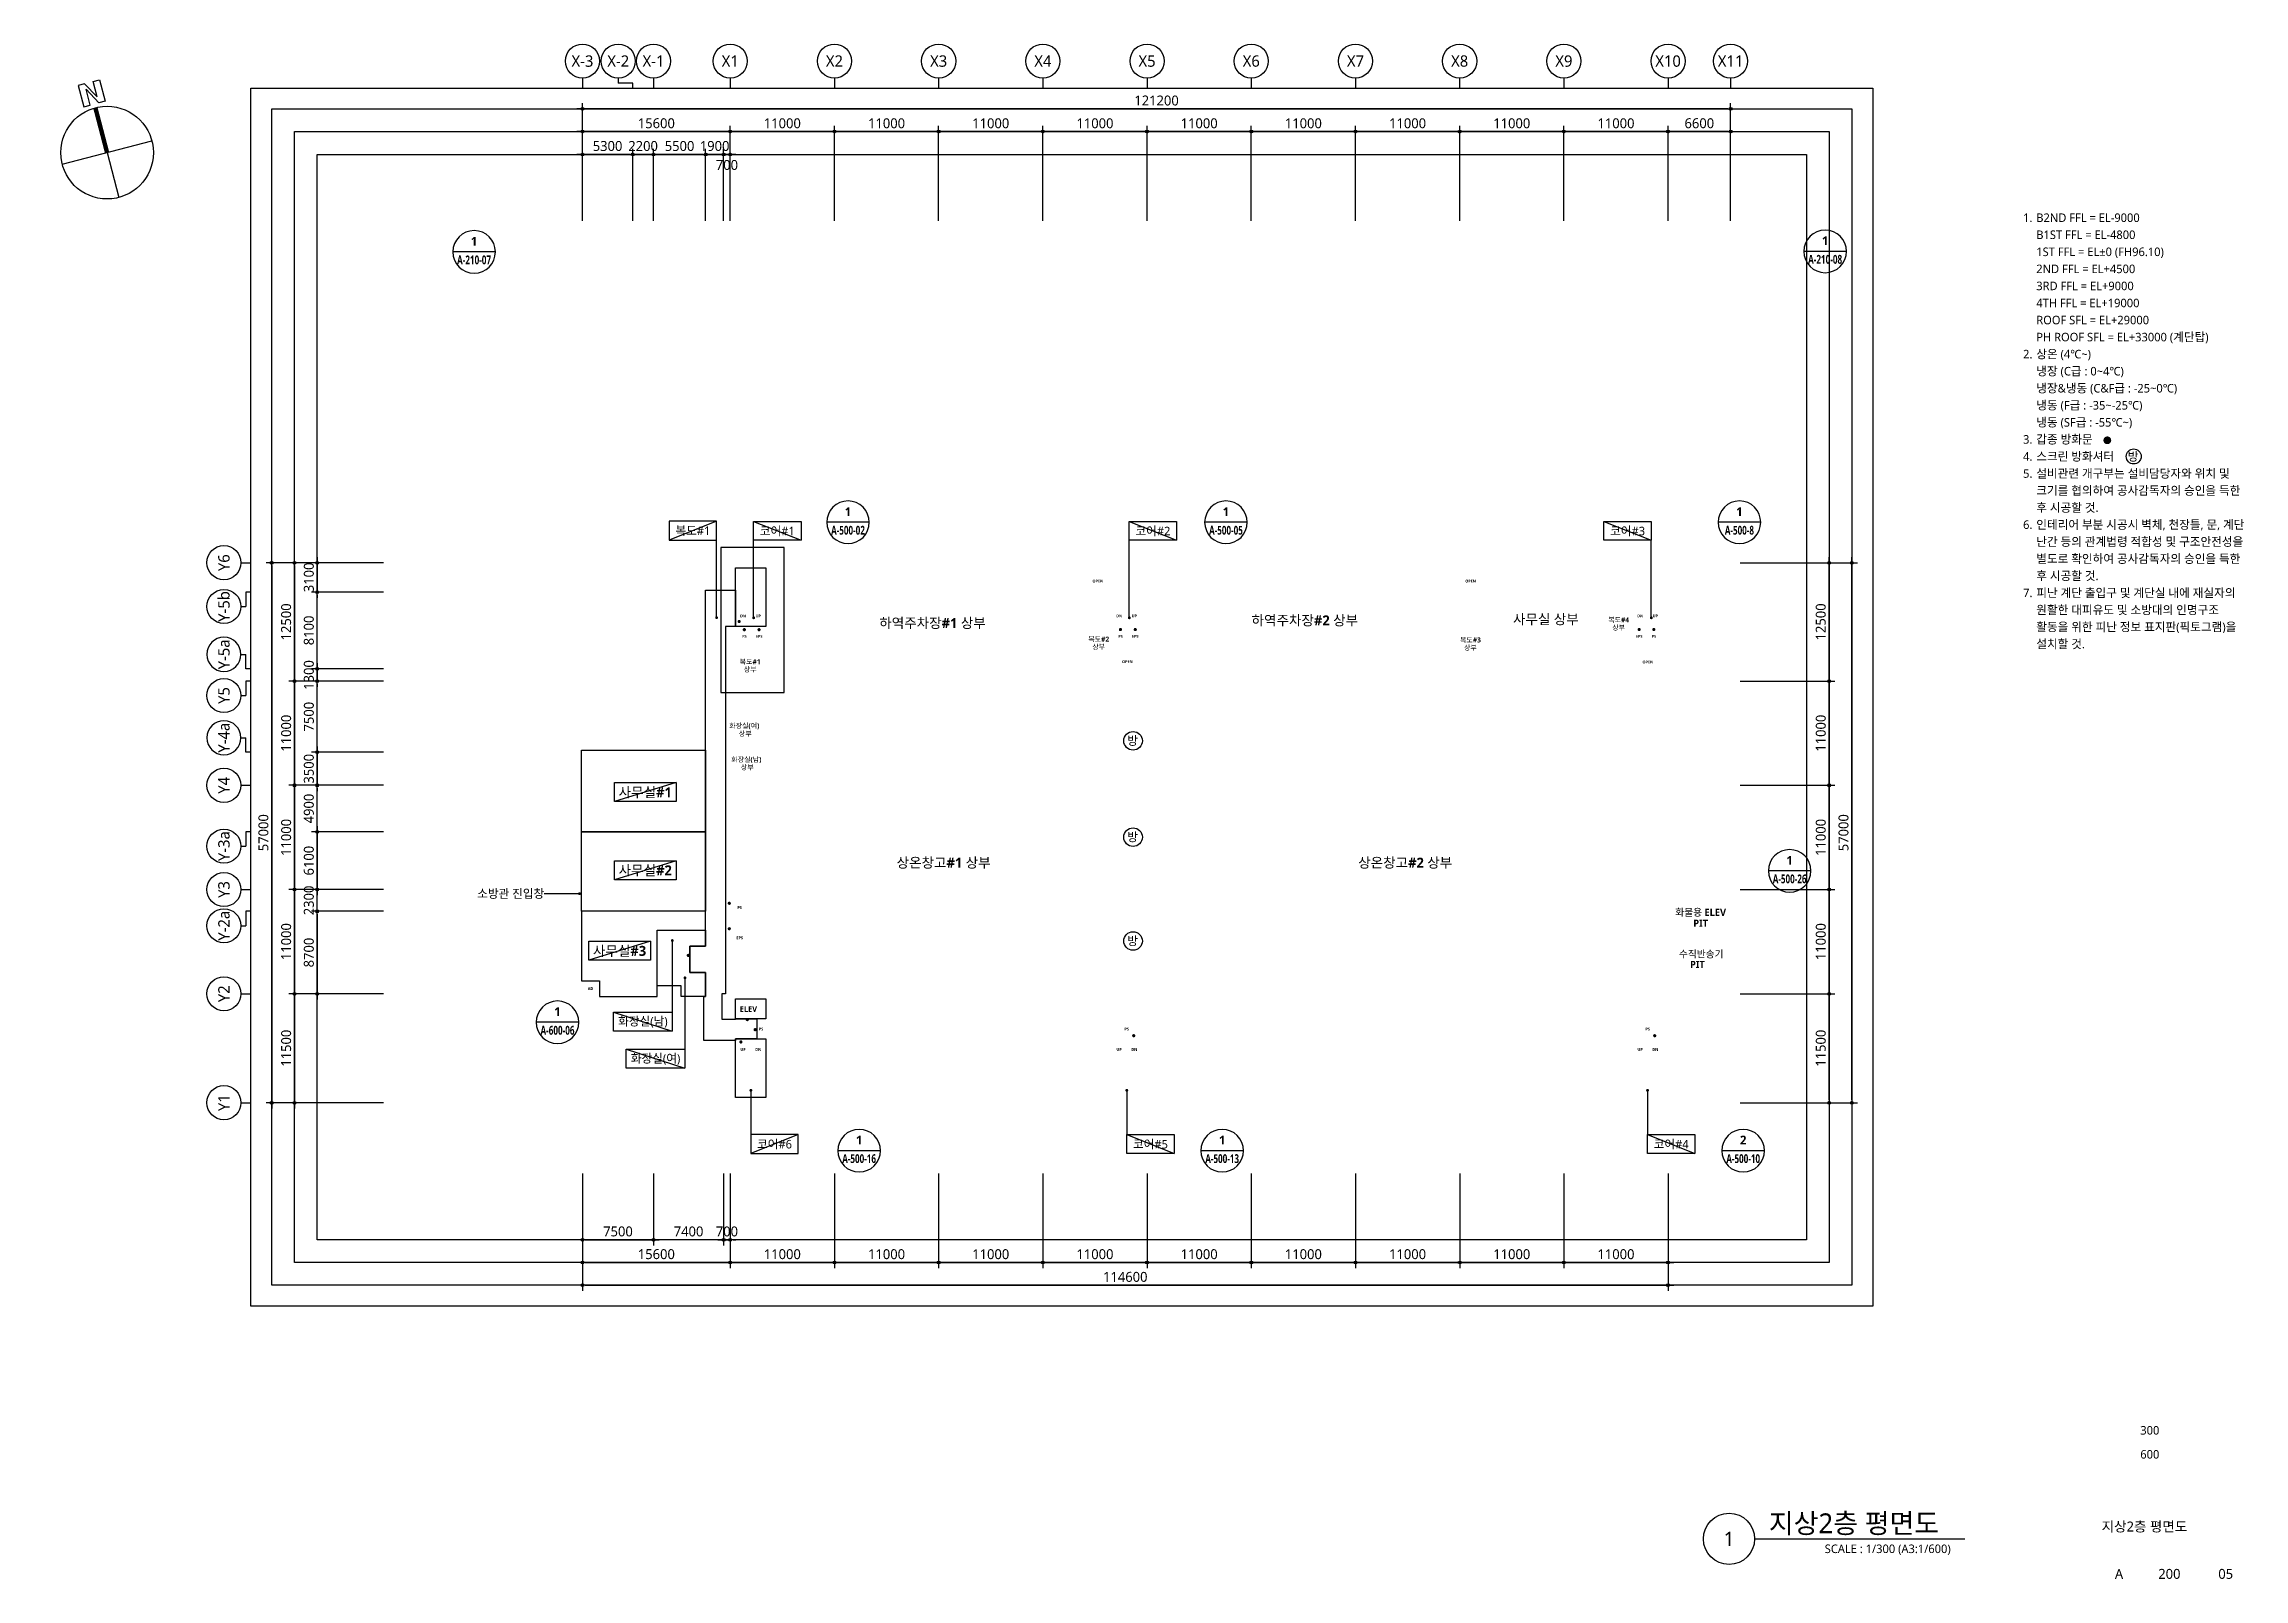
# Model space of a CAD drawing. Header units: millimetres. Extents: x -867282 to 190005487, y -1022614 to 455456909.
# Drawn here: x 1018941 to 1251178, y 7641 to 169666 of the extents above; entities that cross this region are included whole.
import ezdxf
from ezdxf.enums import TextEntityAlignment as Align

# ---------------------------------------------------------------- set-up
doc = ezdxf.new("R2010")
doc.units = ezdxf.units.MM
doc.header["$LTSCALE"] = 400
doc.header["$MEASUREMENT"] = 0
doc.header["$PDSIZE"] = -10
doc.layers.get('0').update_dxf_attribs({"linetype": 'CONTINUOUS'})
doc.layers.get('Defpoints').update_dxf_attribs({"color": 153, "linetype": 'CONTINUOUS'})
for name, color, linetype in [('A-ANNO-GRA1', 7, 'CONTINUOUS'), ('A-ANNO-NOTE', 7, 'CONTINUOUS'), ('A-ANNO-SYMB', 7, 'CONTINUOUS'), ('A-ANNO-TEXT1', 7, 'CONTINUOUS'), ('A-ANNO-TEXT2', 3, 'CONTINUOUS'), ('A-ANNO-TITL', 7, 'CONTINUOUS'), ('A-FLOR-MARK-ARCH', 1, 'CONTINUOUS'), ('A-ST-AXIS-BUB', 7, 'CONTINUOUS'), ('A-ST-AXIS-DIM', 7, 'CONTINUOUS'), ('AA-MKXS', 3, 'CONTINUOUS'), ('AA-XXXX-TXT1', 2, 'CONTINUOUS'), ('X-SEC-종$0$A-ST-AXIS-BUB', 7, 'CONTINUOUS')]:
    doc.layers.add(name, color=color, linetype=linetype)
for name, color, linetype, plot in [('Defpoint', 161, 'CONTINUOUS', False), ('G(그리드2)', 235, 'CONTINUOUS', False), ('면적', 210, 'CONTINUOUS', False)]:
    doc.layers.add(name, color=color, linetype=linetype, plot=plot)
doc.styles.add('2020음성 1차', font='')
doc.styles.add('SAMOO', font='romans.shx', dxfattribs={"bigfont": 'whgtxt.shx'})
doc.styles.add('SH_대대리576', font='malgun.ttf')
doc.styles.add('SH_진천_나눔', font='')
doc.styles.get('2020음성 1차').set_extended_font_data('NanumGothic', bold=True)
doc.styles.get('SH_진천_나눔').set_extended_font_data('NanumGothic', bold=True)
doc.dimstyles.new('SHP 600', dxfattribs={"dimscale": 300, "dimtxt": 3.5, "dimasz": 1, "dimexe": 2, "dimexo": 2, "dimgap": 1, "dimtad": 1, "dimdec": 0, "dimzin": 0, "dimdsep": 46, "dimtxsty": 'SH_대대리576', "dimblk": 'DIMDOT', "dimcen": 0.09, "dimclrt": 3, "dimadec": 0, "dimazin": 1, "dimtfac": 1, "dimtdec": 0, "dimtix": 1, "dimtmove": 2, "dimatfit": 0, "dimldrblk": 'DIMDOT', "dimfxl": 1, "dimtolj": 1, "dimtzin": 0, "dimarcsym": 0})

msp = doc.modelspace()

# ---------------------------------------------------------------- texts
at = {"layer": 'A-ANNO-TEXT1', "style": 'SH_대대리576'}
for s, p in [('X-3', (1075781.8, 167866.3)), ('X-2', (1079558.9, 167866.3)), ('X-1', (1083281.8, 167866.3)), ('X1', (1091381.8, 167866.3)), ('X2', (1102381.8, 167866.3)), ('X3', (1113381.8, 167866.3)), ('X4', (1124381.8, 167866.3)), ('X5', (1135381.8, 167866.3)), ('X6', (1146381.8, 167866.3)), ('X7', (1157381.8, 167866.3)), ('X8', (1168381.8, 167866.3)), ('X9', (1179381.8, 167866.3)), ('X10', (1190381.8, 167866.3)), ('X11', (1196981.8, 167866.3))]:
    msp.add_text(s, height=1200, dxfattribs=at).set_placement(p, align=Align.MIDDLE_CENTER)
for s, p in [('Y6', (1037931.8, 114916.3)), ('Y-5b', (1037931.8, 110293.4)), ('Y-5a', (1037931.8, 105239.2)), ('Y5', (1037931.8, 100893.4)), ('Y-4a', (1037931.8, 96439.2)), ('Y4', (1037931.8, 91416.3)), ('Y-3a', (1037931.8, 84993.4)), ('Y3', (1037931.8, 80416.3)), ('Y-2a', (1037931.8, 76593.4)), ('Y2', (1037931.8, 69416.3)), ('Y2', (1037931.8, 69416.3)), ('Y1', (1037931.8, 57916.3)), ('Y1', (1037931.8, 57916.3))]:
    msp.add_text(s, height=1200, rotation=90, dxfattribs=at).set_placement(p, align=Align.MIDDLE_CENTER)
at = {"layer": 'A-ANNO-TEXT1', "style": 'SH_진천_나눔'}
for s, height, p in [('OPEN', 300, (1130181.8, 112976.3)), ('OPEN', 300, (1169531.8, 112976.3)), ('DN', 300, (1092731.8, 109296.3)), ('UP', 300, (1094331.8, 109296.3)), ('DN', 300, (1132431.8, 109296.3)), ('UP', 300, (1134031.8, 109296.3)), ('복도#4', 525, (1185167.6, 108882.1)), ('DN', 300, (1187431.8, 109296.3)), ('UP', 300, (1189031.8, 109296.3)), ('PS', 300, (1092881.8, 107141.3)), ('EPS', 300, (1094431.8, 107141.3)), ('복도#2', 525, (1130281.6, 106853.9)), ('PS', 300, (1132581.8, 107141.3)), ('EPS', 300, (1134131.8, 107141.3)), ('복도#3', 525, (1169519.2, 106765.1)), ('상부', 525, (1185167.6, 108082.1)), ('EPS', 300, (1187331.8, 107141.3)), ('PS', 300, (1188881.8, 107141.3)), ('복도#1', 525, (1093481.8, 104466.3)), ('상부', 525, (1130281.6, 106053.9)), ('OPEN', 300, (1133306.8, 104466.3)), ('상부', 525, (1169519.2, 105965.1)), ('OPEN', 300, (1188244.3, 104428.8)), ('상부', 525, (1093481.8, 103666.3)), ('화장실(여) ', 525, (1092959.3, 97691.3)), ('상부', 525, (1092959.3, 96891.3)), ('화장실(남) ', 525, (1093173.1, 94130.6)), ('상부', 525, (1093173.1, 93330.6)), ('PS', 300, (1092381.8, 78516.3)), ('화물용 ELEV', 750, (1193822.6, 78032.2)), ('PIT', 750, (1193822.6, 76863.2)), ('EPS', 300, (1092381.8, 75321.5)), ('수직반송기 ', 750, (1194010.1, 73626.4)), ('PIT', 750, (1193479.2, 72514.1, 103000)), ('AD', 300, (1076631.8, 69966.3)), ('PS', 300, (1094631.8, 65691.3)), ('PS', 300, (1133231.8, 65691.3)), ('PS', 300, (1188231.8, 65691.3)), ('UP', 300, (1092731.8, 63536.3)), ('DN', 300, (1094331.8, 63536.3)), ('UP', 300, (1132431.8, 63536.3)), ('DN', 300, (1134031.8, 63536.3)), ('UP', 300, (1187431.8, 63536.3)), ('DN', 300, (1189031.8, 63536.3))]:
    msp.add_text(s, height=height, dxfattribs=at).set_placement(p, align=Align.MIDDLE)
for s, height, p in [('방', 900, (1133288.9, 95673.5)), ('방', 900, (1133288.9, 85505.1)), ('방', 900, (1133288.9, 74541)), ('ELEV', 600, (1092388.8, 67500.4))]:
    msp.add_text(s, height=height, dxfattribs=at).set_placement(p)
msp.add_text('소방관 진입창', height=900, dxfattribs=at).set_placement((1071749.2, 79977.6), align=Align.MIDDLE_RIGHT)
at = {"layer": 'A-ANNO-TEXT2'}
for s, height, style, p in [('복도#1', 900, 'SH_대대리576', (1087440.4, 118296)), ('코어#1', 900, 'SH_대대리576', (1096351.8, 118278.6)), ('코어#2', 900, 'SH_대대리576', (1136004.9, 118278.6)), ('코어#3', 900, 'SH_대대리576', (1186113.9, 118278.6)), ('하역주차장#1 상부', 1050, 'SH_진천_나눔', (1112734.5, 108560.7)), ('하역주차장#2 상부', 1050, 'SH_진천_나눔', (1152034.2, 108835.4)), ('사무실 상부', 1050, 'SH_진천_나눔', (1177481.8, 108956.3)), ('사무실#1', 1050, 'SH_진천_나눔', (1082411.6, 90698.5)), ('상온창고#1 상부', 1050, 'SH_진천_나눔', (1113906.8, 83267.6)), ('상온창고#2 상부', 1050, 'SH_진천_나눔', (1162632.8, 83267.6)), ('사무실#2', 1050, 'SH_진천_나눔', (1082411.6, 82457.4)), ('사무실#3', 1050, 'SH_진천_나눔', (1079699.2, 73953.7)), ('화장실(남)', 900, 'SH_대대리576', (1082162.2, 66473.7)), ('화장실(여)', 900, 'SH_대대리576', (1083500.5, 62559.7)), ('코어#6', 900, 'SH_대대리576', (1096058.8, 53555.9)), ('코어#5', 900, 'SH_대대리576', (1135742.7, 53555.9)), ('코어#4', 900, 'SH_대대리576', (1190712.4, 53555.9))]:
    msp.add_text(s, height=height, dxfattribs=dict(at, style=style)).set_placement(p, align=Align.MIDDLE)
at = {"layer": 'A-ANNO-TITL', "style": 'SH_대대리576'}
for s, height, p in [('300', 900, (1241235.5, 23333.4)), ('600', 900, (1241235.5, 20800.2)), ('지상2층 평면도', 1050, (1240670.3, 13191.8)), ('A', 1050, (1237987.6, 8181.3)), ('200', 1050, (1243300.8, 8181.3)), ('05', 1050, (1249247.3, 8181.3))]:
    msp.add_text(s, height=height, dxfattribs=at).set_placement(p, align=Align.MIDDLE)

# ---------------------------------------------------------------- blocks, each defined once
blk = doc.blocks.new('DIMDOT')
at = {"color": 0}
blk.add_line((-2, 0), (2, 0), dxfattribs=at)
for radius in [0.5, 0.25]:
    blk.add_circle((0, 0), radius, dxfattribs=at)
blk = doc.blocks.new('*D26')
at = {"layer": 'A-ST-AXIS-DIM', "color": 0, "lineweight": -2, "transparency": 16777216}
for p, q in [((1075782, 151016), (1075782, 163416)), ((1196682, 162816), (1076082, 162816)), ((1196982, 151016), (1196982, 163416))]:
    blk.add_line(p, q, dxfattribs=at)
at = {"layer": 'Defpoints', "color": 0, "transparency": 16777216}
for p in [(1075782, 162816), (1075782, 150416), (1196982, 150416)]:
    blk.add_point(p, dxfattribs=at)
at = {"layer": 'A-ST-AXIS-DIM', "color": 0, "linetype": 'ByBlock', "lineweight": -2, "transparency": 16777216, "xscale": 300, "yscale": 300, "zscale": 300, "rotation": 180}
blk.add_blockref('DIMDOT', (1075782, 162816), dxfattribs=at)
at = {"layer": 'A-ST-AXIS-DIM', "color": 0, "linetype": 'ByBlock', "lineweight": -2, "transparency": 16777216, "xscale": 300, "yscale": 300, "zscale": 300}
blk.add_blockref('DIMDOT', (1196982, 162816), dxfattribs=at)
at = {"layer": 'A-ST-AXIS-DIM', "color": 3, "transparency": 16777216, "insert": (1136382, 163694), "char_height": 1050, "attachment_point": 5, "style": 'SH_대대리576'}
blk.add_mtext('\\A1;121200', dxfattribs=at)
blk = doc.blocks.new('*D27')
at = {"layer": 'A-ST-AXIS-DIM', "color": 0, "lineweight": -2, "transparency": 16777216}
for p, q in [((1091382, 151016), (1091382, 161016)), ((1102082, 160416), (1091682, 160416)), ((1102382, 151016), (1102382, 161016))]:
    blk.add_line(p, q, dxfattribs=at)
at = {"layer": 'Defpoints', "color": 0, "transparency": 16777216}
for p in [(1091382, 160416), (1091382, 150416), (1102382, 150416)]:
    blk.add_point(p, dxfattribs=at)
at = {"layer": 'A-ST-AXIS-DIM', "color": 0, "linetype": 'ByBlock', "lineweight": -2, "transparency": 16777216, "xscale": 300, "yscale": 300, "zscale": 300, "rotation": 180}
blk.add_blockref('DIMDOT', (1091382, 160416), dxfattribs=at)
at = {"layer": 'A-ST-AXIS-DIM', "color": 0, "linetype": 'ByBlock', "lineweight": -2, "transparency": 16777216, "xscale": 300, "yscale": 300, "zscale": 300}
blk.add_blockref('DIMDOT', (1102382, 160416), dxfattribs=at)
at = {"layer": 'A-ST-AXIS-DIM', "color": 3, "transparency": 16777216, "insert": (1096882, 161292), "char_height": 1050, "attachment_point": 5, "style": 'SH_대대리576'}
blk.add_mtext('\\A1;11000', dxfattribs=at)
blk = doc.blocks.new('*D28')
at = {"layer": 'A-ST-AXIS-DIM', "color": 0, "lineweight": -2, "transparency": 16777216}
for p, q in [((1102382, 151016), (1102382, 161016)), ((1113082, 160416), (1102682, 160416)), ((1113382, 151016), (1113382, 161016))]:
    blk.add_line(p, q, dxfattribs=at)
at = {"layer": 'Defpoints', "color": 0, "transparency": 16777216}
for p in [(1102382, 160416), (1102382, 150416), (1113382, 150416)]:
    blk.add_point(p, dxfattribs=at)
at = {"layer": 'A-ST-AXIS-DIM', "color": 0, "linetype": 'ByBlock', "lineweight": -2, "transparency": 16777216, "xscale": 300, "yscale": 300, "zscale": 300, "rotation": 180}
blk.add_blockref('DIMDOT', (1102382, 160416), dxfattribs=at)
at = {"layer": 'A-ST-AXIS-DIM', "color": 0, "linetype": 'ByBlock', "lineweight": -2, "transparency": 16777216, "xscale": 300, "yscale": 300, "zscale": 300}
blk.add_blockref('DIMDOT', (1113382, 160416), dxfattribs=at)
at = {"layer": 'A-ST-AXIS-DIM', "color": 3, "transparency": 16777216, "insert": (1107882, 161292), "char_height": 1050, "attachment_point": 5, "style": 'SH_대대리576'}
blk.add_mtext('\\A1;11000', dxfattribs=at)
blk = doc.blocks.new('*D29')
at = {"layer": 'A-ST-AXIS-DIM', "color": 0, "lineweight": -2, "transparency": 16777216}
for p, q in [((1113382, 151016), (1113382, 161016)), ((1124082, 160416), (1113682, 160416)), ((1124382, 151016), (1124382, 161016))]:
    blk.add_line(p, q, dxfattribs=at)
at = {"layer": 'Defpoints', "color": 0, "transparency": 16777216}
for p in [(1113382, 160416), (1113382, 150416), (1124382, 150416)]:
    blk.add_point(p, dxfattribs=at)
at = {"layer": 'A-ST-AXIS-DIM', "color": 0, "linetype": 'ByBlock', "lineweight": -2, "transparency": 16777216, "xscale": 300, "yscale": 300, "zscale": 300, "rotation": 180}
blk.add_blockref('DIMDOT', (1113382, 160416), dxfattribs=at)
at = {"layer": 'A-ST-AXIS-DIM', "color": 0, "linetype": 'ByBlock', "lineweight": -2, "transparency": 16777216, "xscale": 300, "yscale": 300, "zscale": 300}
blk.add_blockref('DIMDOT', (1124382, 160416), dxfattribs=at)
at = {"layer": 'A-ST-AXIS-DIM', "color": 3, "transparency": 16777216, "insert": (1118882, 161292), "char_height": 1050, "attachment_point": 5, "style": 'SH_대대리576'}
blk.add_mtext('\\A1;11000', dxfattribs=at)
blk = doc.blocks.new('*D30')
at = {"layer": 'A-ST-AXIS-DIM', "color": 0, "lineweight": -2, "transparency": 16777216}
for p, q in [((1124382, 151016), (1124382, 161016)), ((1135082, 160416), (1124682, 160416)), ((1135382, 151016), (1135382, 161016))]:
    blk.add_line(p, q, dxfattribs=at)
at = {"layer": 'Defpoints', "color": 0, "transparency": 16777216}
for p in [(1124382, 160416), (1124382, 150416), (1135382, 150416)]:
    blk.add_point(p, dxfattribs=at)
at = {"layer": 'A-ST-AXIS-DIM', "color": 0, "linetype": 'ByBlock', "lineweight": -2, "transparency": 16777216, "xscale": 300, "yscale": 300, "zscale": 300, "rotation": 180}
blk.add_blockref('DIMDOT', (1124382, 160416), dxfattribs=at)
at = {"layer": 'A-ST-AXIS-DIM', "color": 0, "linetype": 'ByBlock', "lineweight": -2, "transparency": 16777216, "xscale": 300, "yscale": 300, "zscale": 300}
blk.add_blockref('DIMDOT', (1135382, 160416), dxfattribs=at)
at = {"layer": 'A-ST-AXIS-DIM', "color": 3, "transparency": 16777216, "insert": (1129882, 161292), "char_height": 1050, "attachment_point": 5, "style": 'SH_대대리576'}
blk.add_mtext('\\A1;11000', dxfattribs=at)
blk = doc.blocks.new('*D31')
at = {"layer": 'A-ST-AXIS-DIM', "color": 0, "lineweight": -2, "transparency": 16777216}
for p, q in [((1135382, 151016), (1135382, 161016)), ((1146082, 160416), (1135682, 160416)), ((1146382, 151016), (1146382, 161016))]:
    blk.add_line(p, q, dxfattribs=at)
at = {"layer": 'Defpoints', "color": 0, "transparency": 16777216}
for p in [(1135382, 160416), (1135382, 150416), (1146382, 150416)]:
    blk.add_point(p, dxfattribs=at)
at = {"layer": 'A-ST-AXIS-DIM', "color": 0, "linetype": 'ByBlock', "lineweight": -2, "transparency": 16777216, "xscale": 300, "yscale": 300, "zscale": 300, "rotation": 180}
blk.add_blockref('DIMDOT', (1135382, 160416), dxfattribs=at)
at = {"layer": 'A-ST-AXIS-DIM', "color": 0, "linetype": 'ByBlock', "lineweight": -2, "transparency": 16777216, "xscale": 300, "yscale": 300, "zscale": 300}
blk.add_blockref('DIMDOT', (1146382, 160416), dxfattribs=at)
at = {"layer": 'A-ST-AXIS-DIM', "color": 3, "transparency": 16777216, "insert": (1140882, 161292), "char_height": 1050, "attachment_point": 5, "style": 'SH_대대리576'}
blk.add_mtext('\\A1;11000', dxfattribs=at)
blk = doc.blocks.new('*D32')
at = {"layer": 'A-ST-AXIS-DIM', "color": 0, "lineweight": -2, "transparency": 16777216}
for p, q in [((1146382, 151016), (1146382, 161016)), ((1157082, 160416), (1146682, 160416)), ((1157382, 151016), (1157382, 161016))]:
    blk.add_line(p, q, dxfattribs=at)
at = {"layer": 'Defpoints', "color": 0, "transparency": 16777216}
for p in [(1146382, 160416), (1146382, 150416), (1157382, 150416)]:
    blk.add_point(p, dxfattribs=at)
at = {"layer": 'A-ST-AXIS-DIM', "color": 0, "linetype": 'ByBlock', "lineweight": -2, "transparency": 16777216, "xscale": 300, "yscale": 300, "zscale": 300, "rotation": 180}
blk.add_blockref('DIMDOT', (1146382, 160416), dxfattribs=at)
at = {"layer": 'A-ST-AXIS-DIM', "color": 0, "linetype": 'ByBlock', "lineweight": -2, "transparency": 16777216, "xscale": 300, "yscale": 300, "zscale": 300}
blk.add_blockref('DIMDOT', (1157382, 160416), dxfattribs=at)
at = {"layer": 'A-ST-AXIS-DIM', "color": 3, "transparency": 16777216, "insert": (1151882, 161292), "char_height": 1050, "attachment_point": 5, "style": 'SH_대대리576'}
blk.add_mtext('\\A1;11000', dxfattribs=at)
blk = doc.blocks.new('*D33')
at = {"layer": 'A-ST-AXIS-DIM', "color": 0, "lineweight": -2, "transparency": 16777216}
for p, q in [((1157382, 151016), (1157382, 161016)), ((1168082, 160416), (1157682, 160416)), ((1168382, 151016), (1168382, 161016))]:
    blk.add_line(p, q, dxfattribs=at)
at = {"layer": 'Defpoints', "color": 0, "transparency": 16777216}
for p in [(1157382, 160416), (1157382, 150416), (1168382, 150416)]:
    blk.add_point(p, dxfattribs=at)
at = {"layer": 'A-ST-AXIS-DIM', "color": 0, "linetype": 'ByBlock', "lineweight": -2, "transparency": 16777216, "xscale": 300, "yscale": 300, "zscale": 300, "rotation": 180}
blk.add_blockref('DIMDOT', (1157382, 160416), dxfattribs=at)
at = {"layer": 'A-ST-AXIS-DIM', "color": 0, "linetype": 'ByBlock', "lineweight": -2, "transparency": 16777216, "xscale": 300, "yscale": 300, "zscale": 300}
blk.add_blockref('DIMDOT', (1168382, 160416), dxfattribs=at)
at = {"layer": 'A-ST-AXIS-DIM', "color": 3, "transparency": 16777216, "insert": (1162882, 161292), "char_height": 1050, "attachment_point": 5, "style": 'SH_대대리576'}
blk.add_mtext('\\A1;11000', dxfattribs=at)
blk = doc.blocks.new('*D34')
at = {"layer": 'A-ST-AXIS-DIM', "color": 0, "lineweight": -2, "transparency": 16777216}
for p, q in [((1168382, 151016), (1168382, 161016)), ((1179082, 160416), (1168682, 160416)), ((1179382, 151016), (1179382, 161016))]:
    blk.add_line(p, q, dxfattribs=at)
at = {"layer": 'Defpoints', "color": 0, "transparency": 16777216}
for p in [(1168382, 160416), (1168382, 150416), (1179382, 150416)]:
    blk.add_point(p, dxfattribs=at)
at = {"layer": 'A-ST-AXIS-DIM', "color": 0, "linetype": 'ByBlock', "lineweight": -2, "transparency": 16777216, "xscale": 300, "yscale": 300, "zscale": 300, "rotation": 180}
blk.add_blockref('DIMDOT', (1168382, 160416), dxfattribs=at)
at = {"layer": 'A-ST-AXIS-DIM', "color": 0, "linetype": 'ByBlock', "lineweight": -2, "transparency": 16777216, "xscale": 300, "yscale": 300, "zscale": 300}
blk.add_blockref('DIMDOT', (1179382, 160416), dxfattribs=at)
at = {"layer": 'A-ST-AXIS-DIM', "color": 3, "transparency": 16777216, "insert": (1173882, 161292), "char_height": 1050, "attachment_point": 5, "style": 'SH_대대리576'}
blk.add_mtext('\\A1;11000', dxfattribs=at)
blk = doc.blocks.new('*D35')
at = {"layer": 'A-ST-AXIS-DIM', "color": 0, "lineweight": -2, "transparency": 16777216}
for p, q in [((1179382, 151016), (1179382, 161016)), ((1190082, 160416), (1179682, 160416)), ((1190382, 151016), (1190382, 161016))]:
    blk.add_line(p, q, dxfattribs=at)
at = {"layer": 'Defpoints', "color": 0, "transparency": 16777216}
for p in [(1179382, 160416), (1179382, 150416), (1190382, 150416)]:
    blk.add_point(p, dxfattribs=at)
at = {"layer": 'A-ST-AXIS-DIM', "color": 0, "linetype": 'ByBlock', "lineweight": -2, "transparency": 16777216, "xscale": 300, "yscale": 300, "zscale": 300, "rotation": 180}
blk.add_blockref('DIMDOT', (1179382, 160416), dxfattribs=at)
at = {"layer": 'A-ST-AXIS-DIM', "color": 0, "linetype": 'ByBlock', "lineweight": -2, "transparency": 16777216, "xscale": 300, "yscale": 300, "zscale": 300}
blk.add_blockref('DIMDOT', (1190382, 160416), dxfattribs=at)
at = {"layer": 'A-ST-AXIS-DIM', "color": 3, "transparency": 16777216, "insert": (1184882, 161292), "char_height": 1050, "attachment_point": 5, "style": 'SH_대대리576'}
blk.add_mtext('\\A1;11000', dxfattribs=at)
blk = doc.blocks.new('*D36')
at = {"layer": 'A-ST-AXIS-DIM', "color": 0, "lineweight": -2, "transparency": 16777216}
for p, q in [((1075782, 151016), (1075782, 161016)), ((1091082, 160416), (1076082, 160416)), ((1091382, 151016), (1091382, 161016))]:
    blk.add_line(p, q, dxfattribs=at)
at = {"layer": 'Defpoints', "color": 0, "transparency": 16777216}
for p in [(1075782, 160416), (1075782, 150416), (1091382, 150416)]:
    blk.add_point(p, dxfattribs=at)
at = {"layer": 'A-ST-AXIS-DIM', "color": 0, "linetype": 'ByBlock', "lineweight": -2, "transparency": 16777216, "xscale": 300, "yscale": 300, "zscale": 300, "rotation": 180}
blk.add_blockref('DIMDOT', (1075782, 160416), dxfattribs=at)
at = {"layer": 'A-ST-AXIS-DIM', "color": 0, "linetype": 'ByBlock', "lineweight": -2, "transparency": 16777216, "xscale": 300, "yscale": 300, "zscale": 300}
blk.add_blockref('DIMDOT', (1091382, 160416), dxfattribs=at)
at = {"layer": 'A-ST-AXIS-DIM', "color": 3, "transparency": 16777216, "insert": (1083582, 161296), "char_height": 1050, "attachment_point": 5, "style": 'SH_대대리576'}
blk.add_mtext('\\A1;15600', dxfattribs=at)
blk = doc.blocks.new('*D83')
at = {"layer": 'A-ST-AXIS-DIM', "color": 0, "lineweight": -2, "transparency": 16777216}
for p, q in [((1054782, 114916), (1042382, 114916)), ((1042982, 114616), (1042982, 58216)), ((1054782, 57916), (1042382, 57916))]:
    blk.add_line(p, q, dxfattribs=at)
at = {"layer": 'Defpoints', "color": 0, "transparency": 16777216}
for p in [(1055382, 114916), (1042982, 57916), (1055382, 57916)]:
    blk.add_point(p, dxfattribs=at)
at = {"layer": 'A-ST-AXIS-DIM', "color": 0, "linetype": 'ByBlock', "lineweight": -2, "transparency": 16777216, "xscale": 300, "yscale": 300, "zscale": 300}
for p, rotation in [((1042982, 114916), 90), ((1042982, 57916), 270)]:
    blk.add_blockref('DIMDOT', p, dxfattribs=dict(at, rotation=rotation))
at = {"layer": 'A-ST-AXIS-DIM', "color": 3, "transparency": 16777216, "insert": (1042105, 86416), "char_height": 1050, "attachment_point": 5, "rotation": 90, "style": 'SH_대대리576'}
blk.add_mtext('\\A1;57000', dxfattribs=at)
blk = doc.blocks.new('*D84')
at = {"layer": 'A-ST-AXIS-DIM', "color": 0, "lineweight": -2, "transparency": 16777216}
for p, q in [((1054782, 69416), (1044782, 69416)), ((1045382, 69116), (1045382, 58216)), ((1054782, 57916), (1044782, 57916))]:
    blk.add_line(p, q, dxfattribs=at)
at = {"layer": 'Defpoints', "color": 0, "transparency": 16777216}
for p in [(1055382, 69416), (1045382, 57916), (1055382, 57916)]:
    blk.add_point(p, dxfattribs=at)
at = {"layer": 'A-ST-AXIS-DIM', "color": 0, "linetype": 'ByBlock', "lineweight": -2, "transparency": 16777216, "xscale": 300, "yscale": 300, "zscale": 300}
for p, rotation in [((1045382, 69416), 90), ((1045382, 57916), 270)]:
    blk.add_blockref('DIMDOT', p, dxfattribs=dict(at, rotation=rotation))
at = {"layer": 'A-ST-AXIS-DIM', "color": 3, "transparency": 16777216, "insert": (1044505, 63666), "char_height": 1050, "attachment_point": 5, "rotation": 90, "style": 'SH_대대리576'}
blk.add_mtext('\\A1;11500', dxfattribs=at)
blk = doc.blocks.new('*D85')
at = {"layer": 'A-ST-AXIS-DIM', "color": 0, "lineweight": -2, "transparency": 16777216}
for p, q in [((1054782, 80416), (1044782, 80416)), ((1045382, 80116), (1045382, 69716)), ((1054782, 69416), (1044782, 69416))]:
    blk.add_line(p, q, dxfattribs=at)
at = {"layer": 'Defpoints', "color": 0, "transparency": 16777216}
for p in [(1055382, 80416), (1045382, 69416), (1055382, 69416)]:
    blk.add_point(p, dxfattribs=at)
at = {"layer": 'A-ST-AXIS-DIM', "color": 0, "linetype": 'ByBlock', "lineweight": -2, "transparency": 16777216, "xscale": 300, "yscale": 300, "zscale": 300}
for p, rotation in [((1045382, 80416), 90), ((1045382, 69416), 270)]:
    blk.add_blockref('DIMDOT', p, dxfattribs=dict(at, rotation=rotation))
at = {"layer": 'A-ST-AXIS-DIM', "color": 3, "transparency": 16777216, "insert": (1044506, 74916), "char_height": 1050, "attachment_point": 5, "rotation": 90, "style": 'SH_대대리576'}
blk.add_mtext('\\A1;11000', dxfattribs=at)
blk = doc.blocks.new('*D86')
at = {"layer": 'A-ST-AXIS-DIM', "color": 0, "lineweight": -2, "transparency": 16777216}
for p, q in [((1054782, 91416), (1044782, 91416)), ((1045382, 91116), (1045382, 80716)), ((1054782, 80416), (1044782, 80416))]:
    blk.add_line(p, q, dxfattribs=at)
at = {"layer": 'Defpoints', "color": 0, "transparency": 16777216}
for p in [(1055382, 91416), (1045382, 80416), (1055382, 80416)]:
    blk.add_point(p, dxfattribs=at)
at = {"layer": 'A-ST-AXIS-DIM', "color": 0, "linetype": 'ByBlock', "lineweight": -2, "transparency": 16777216, "xscale": 300, "yscale": 300, "zscale": 300}
for p, rotation in [((1045382, 91416), 90), ((1045382, 80416), 270)]:
    blk.add_blockref('DIMDOT', p, dxfattribs=dict(at, rotation=rotation))
at = {"layer": 'A-ST-AXIS-DIM', "color": 3, "transparency": 16777216, "insert": (1044506, 85916), "char_height": 1050, "attachment_point": 5, "rotation": 90, "style": 'SH_대대리576'}
blk.add_mtext('\\A1;11000', dxfattribs=at)
blk = doc.blocks.new('*D87')
at = {"layer": 'A-ST-AXIS-DIM', "color": 0, "lineweight": -2, "transparency": 16777216}
for p, q in [((1054782, 102416), (1044782, 102416)), ((1045382, 102116), (1045382, 91716)), ((1054782, 91416), (1044782, 91416))]:
    blk.add_line(p, q, dxfattribs=at)
at = {"layer": 'Defpoints', "color": 0, "transparency": 16777216}
for p in [(1055382, 102416), (1045382, 91416), (1055382, 91416)]:
    blk.add_point(p, dxfattribs=at)
at = {"layer": 'A-ST-AXIS-DIM', "color": 0, "linetype": 'ByBlock', "lineweight": -2, "transparency": 16777216, "xscale": 300, "yscale": 300, "zscale": 300}
for p, rotation in [((1045382, 102416), 90), ((1045382, 91416), 270)]:
    blk.add_blockref('DIMDOT', p, dxfattribs=dict(at, rotation=rotation))
at = {"layer": 'A-ST-AXIS-DIM', "color": 3, "transparency": 16777216, "insert": (1044506, 96916), "char_height": 1050, "attachment_point": 5, "rotation": 90, "style": 'SH_대대리576'}
blk.add_mtext('\\A1;11000', dxfattribs=at)
blk = doc.blocks.new('*D88')
at = {"layer": 'A-ST-AXIS-DIM', "color": 0, "lineweight": -2, "transparency": 16777216}
for p, q in [((1054782, 114916), (1044782, 114916)), ((1045382, 114616), (1045382, 102716)), ((1054782, 102416), (1044782, 102416))]:
    blk.add_line(p, q, dxfattribs=at)
at = {"layer": 'Defpoints', "color": 0, "transparency": 16777216}
for p in [(1055382, 114916), (1045382, 102416), (1055382, 102416)]:
    blk.add_point(p, dxfattribs=at)
at = {"layer": 'A-ST-AXIS-DIM', "color": 0, "linetype": 'ByBlock', "lineweight": -2, "transparency": 16777216, "xscale": 300, "yscale": 300, "zscale": 300}
for p, rotation in [((1045382, 114916), 90), ((1045382, 102416), 270)]:
    blk.add_blockref('DIMDOT', p, dxfattribs=dict(at, rotation=rotation))
at = {"layer": 'A-ST-AXIS-DIM', "color": 3, "transparency": 16777216, "insert": (1044503, 108666), "char_height": 1050, "attachment_point": 5, "rotation": 90, "style": 'SH_대대리576'}
blk.add_mtext('\\A1;12500', dxfattribs=at)
blk = doc.blocks.new('A-ST-AXIS-BUB-1')
at = {"layer": 'A-ST-AXIS-BUB'}
blk.add_line((0, 350), (0, 0), dxfattribs=at)
blk.add_circle((0, 950), 600, dxfattribs=at)
blk = doc.blocks.new('*D203')
at = {"layer": 'A-ST-AXIS-DIM', "color": 0, "lineweight": -2, "transparency": 16777216}
for p, q in [((1197982, 114916), (1207982, 114916)), ((1207382, 102716), (1207382, 114616)), ((1197982, 102416), (1207982, 102416))]:
    blk.add_line(p, q, dxfattribs=at)
at = {"layer": 'Defpoints', "color": 0, "transparency": 16777216}
for p in [(1197382, 114916), (1207382, 114916), (1197382, 102416)]:
    blk.add_point(p, dxfattribs=at)
at = {"layer": 'A-ST-AXIS-DIM', "color": 0, "linetype": 'ByBlock', "lineweight": -2, "transparency": 16777216, "xscale": 300, "yscale": 300, "zscale": 300}
for p, rotation in [((1207382, 114916), 90), ((1207382, 102416), 270)]:
    blk.add_blockref('DIMDOT', p, dxfattribs=dict(at, rotation=rotation))
at = {"layer": 'A-ST-AXIS-DIM', "color": 3, "transparency": 16777216, "insert": (1206503, 108666), "char_height": 1050, "attachment_point": 5, "rotation": 90, "style": 'SH_대대리576'}
blk.add_mtext('\\A1;12500', dxfattribs=at)
blk = doc.blocks.new('*D204')
at = {"layer": 'A-ST-AXIS-DIM', "color": 0, "lineweight": -2, "transparency": 16777216}
for p, q in [((1197982, 102416), (1207982, 102416)), ((1207382, 91716), (1207382, 102116)), ((1197982, 91416), (1207982, 91416))]:
    blk.add_line(p, q, dxfattribs=at)
at = {"layer": 'Defpoints', "color": 0, "transparency": 16777216}
for p in [(1197382, 102416), (1207382, 102416), (1197382, 91416)]:
    blk.add_point(p, dxfattribs=at)
at = {"layer": 'A-ST-AXIS-DIM', "color": 0, "linetype": 'ByBlock', "lineweight": -2, "transparency": 16777216, "xscale": 300, "yscale": 300, "zscale": 300}
for p, rotation in [((1207382, 102416), 90), ((1207382, 91416), 270)]:
    blk.add_blockref('DIMDOT', p, dxfattribs=dict(at, rotation=rotation))
at = {"layer": 'A-ST-AXIS-DIM', "color": 3, "transparency": 16777216, "insert": (1206506, 96916), "char_height": 1050, "attachment_point": 5, "rotation": 90, "style": 'SH_대대리576'}
blk.add_mtext('\\A1;11000', dxfattribs=at)
blk = doc.blocks.new('*D205')
at = {"layer": 'A-ST-AXIS-DIM', "color": 0, "lineweight": -2, "transparency": 16777216}
for p, q in [((1197982, 91416), (1207982, 91416)), ((1207382, 80716), (1207382, 91116)), ((1197982, 80416), (1207982, 80416))]:
    blk.add_line(p, q, dxfattribs=at)
at = {"layer": 'Defpoints', "color": 0, "transparency": 16777216}
for p in [(1197382, 91416), (1207382, 91416), (1197382, 80416)]:
    blk.add_point(p, dxfattribs=at)
at = {"layer": 'A-ST-AXIS-DIM', "color": 0, "linetype": 'ByBlock', "lineweight": -2, "transparency": 16777216, "xscale": 300, "yscale": 300, "zscale": 300}
for p, rotation in [((1207382, 91416), 90), ((1207382, 80416), 270)]:
    blk.add_blockref('DIMDOT', p, dxfattribs=dict(at, rotation=rotation))
at = {"layer": 'A-ST-AXIS-DIM', "color": 3, "transparency": 16777216, "insert": (1206506, 85916), "char_height": 1050, "attachment_point": 5, "rotation": 90, "style": 'SH_대대리576'}
blk.add_mtext('\\A1;11000', dxfattribs=at)
blk = doc.blocks.new('*D206')
at = {"layer": 'A-ST-AXIS-DIM', "color": 0, "lineweight": -2, "transparency": 16777216}
for p, q in [((1197982, 80416), (1207982, 80416)), ((1207382, 69716), (1207382, 80116)), ((1197982, 69416), (1207982, 69416))]:
    blk.add_line(p, q, dxfattribs=at)
at = {"layer": 'Defpoints', "color": 0, "transparency": 16777216}
for p in [(1197382, 80416), (1207382, 80416), (1197382, 69416)]:
    blk.add_point(p, dxfattribs=at)
at = {"layer": 'A-ST-AXIS-DIM', "color": 0, "linetype": 'ByBlock', "lineweight": -2, "transparency": 16777216, "xscale": 300, "yscale": 300, "zscale": 300}
for p, rotation in [((1207382, 80416), 90), ((1207382, 69416), 270)]:
    blk.add_blockref('DIMDOT', p, dxfattribs=dict(at, rotation=rotation))
at = {"layer": 'A-ST-AXIS-DIM', "color": 3, "transparency": 16777216, "insert": (1206506, 74916), "char_height": 1050, "attachment_point": 5, "rotation": 90, "style": 'SH_대대리576'}
blk.add_mtext('\\A1;11000', dxfattribs=at)
blk = doc.blocks.new('*D207')
at = {"layer": 'A-ST-AXIS-DIM', "color": 0, "lineweight": -2, "transparency": 16777216}
for p, q in [((1197982, 69416), (1207982, 69416)), ((1207382, 58216), (1207382, 69116)), ((1197982, 57916), (1207982, 57916))]:
    blk.add_line(p, q, dxfattribs=at)
at = {"layer": 'Defpoints', "color": 0, "transparency": 16777216}
for p in [(1197382, 69416), (1207382, 69416), (1197382, 57916)]:
    blk.add_point(p, dxfattribs=at)
at = {"layer": 'A-ST-AXIS-DIM', "color": 0, "linetype": 'ByBlock', "lineweight": -2, "transparency": 16777216, "xscale": 300, "yscale": 300, "zscale": 300}
for p, rotation in [((1207382, 69416), 90), ((1207382, 57916), 270)]:
    blk.add_blockref('DIMDOT', p, dxfattribs=dict(at, rotation=rotation))
at = {"layer": 'A-ST-AXIS-DIM', "color": 3, "transparency": 16777216, "insert": (1206505, 63666), "char_height": 1050, "attachment_point": 5, "rotation": 90, "style": 'SH_대대리576'}
blk.add_mtext('\\A1;11500', dxfattribs=at)
blk = doc.blocks.new('*D208')
at = {"layer": 'A-ST-AXIS-DIM', "color": 0, "lineweight": -2, "transparency": 16777216}
for p, q in [((1197982, 114916), (1210382, 114916)), ((1209782, 58216), (1209782, 114616)), ((1197982, 57916), (1210382, 57916))]:
    blk.add_line(p, q, dxfattribs=at)
at = {"layer": 'Defpoints', "color": 0, "transparency": 16777216}
for p in [(1197382, 114916), (1209782, 114916), (1197382, 57916)]:
    blk.add_point(p, dxfattribs=at)
at = {"layer": 'A-ST-AXIS-DIM', "color": 0, "linetype": 'ByBlock', "lineweight": -2, "transparency": 16777216, "xscale": 300, "yscale": 300, "zscale": 300}
for p, rotation in [((1209782, 114916), 90), ((1209782, 57916), 270)]:
    blk.add_blockref('DIMDOT', p, dxfattribs=dict(at, rotation=rotation))
at = {"layer": 'A-ST-AXIS-DIM', "color": 3, "transparency": 16777216, "insert": (1208905, 86416), "char_height": 1050, "attachment_point": 5, "rotation": 90, "style": 'SH_대대리576'}
blk.add_mtext('\\A1;57000', dxfattribs=at)
blk = doc.blocks.new('*D209')
at = {"layer": 'A-ST-AXIS-DIM', "color": 0, "lineweight": -2, "transparency": 16777216}
for p, q in [((1179382, 50445), (1179382, 40445)), ((1190382, 50445), (1190382, 40445)), ((1179682, 41045), (1190082, 41045))]:
    blk.add_line(p, q, dxfattribs=at)
at = {"layer": 'Defpoints', "color": 0, "transparency": 16777216}
for p in [(1179382, 51045), (1190382, 51045), (1190382, 41045)]:
    blk.add_point(p, dxfattribs=at)
at = {"layer": 'A-ST-AXIS-DIM', "color": 0, "linetype": 'ByBlock', "lineweight": -2, "transparency": 16777216, "xscale": 300, "yscale": 300, "zscale": 300, "rotation": 180}
blk.add_blockref('DIMDOT', (1179382, 41045), dxfattribs=at)
at = {"layer": 'A-ST-AXIS-DIM', "color": 0, "linetype": 'ByBlock', "lineweight": -2, "transparency": 16777216, "xscale": 300, "yscale": 300, "zscale": 300}
blk.add_blockref('DIMDOT', (1190382, 41045), dxfattribs=at)
at = {"layer": 'A-ST-AXIS-DIM', "color": 3, "transparency": 16777216, "insert": (1184882, 41921), "char_height": 1050, "attachment_point": 5, "style": 'SH_대대리576'}
blk.add_mtext('\\A1;11000', dxfattribs=at)
blk = doc.blocks.new('*D210')
at = {"layer": 'A-ST-AXIS-DIM', "color": 0, "lineweight": -2, "transparency": 16777216}
for p, q in [((1168382, 50445), (1168382, 40445)), ((1179382, 50445), (1179382, 40445)), ((1168682, 41045), (1179082, 41045))]:
    blk.add_line(p, q, dxfattribs=at)
at = {"layer": 'Defpoints', "color": 0, "transparency": 16777216}
for p in [(1168382, 51045), (1179382, 51045), (1179382, 41045)]:
    blk.add_point(p, dxfattribs=at)
at = {"layer": 'A-ST-AXIS-DIM', "color": 0, "linetype": 'ByBlock', "lineweight": -2, "transparency": 16777216, "xscale": 300, "yscale": 300, "zscale": 300, "rotation": 180}
blk.add_blockref('DIMDOT', (1168382, 41045), dxfattribs=at)
at = {"layer": 'A-ST-AXIS-DIM', "color": 0, "linetype": 'ByBlock', "lineweight": -2, "transparency": 16777216, "xscale": 300, "yscale": 300, "zscale": 300}
blk.add_blockref('DIMDOT', (1179382, 41045), dxfattribs=at)
at = {"layer": 'A-ST-AXIS-DIM', "color": 3, "transparency": 16777216, "insert": (1173882, 41921), "char_height": 1050, "attachment_point": 5, "style": 'SH_대대리576'}
blk.add_mtext('\\A1;11000', dxfattribs=at)
blk = doc.blocks.new('*D211')
at = {"layer": 'A-ST-AXIS-DIM', "color": 0, "lineweight": -2, "transparency": 16777216}
for p, q in [((1157382, 50445), (1157382, 40445)), ((1168382, 50445), (1168382, 40445)), ((1157682, 41045), (1168082, 41045))]:
    blk.add_line(p, q, dxfattribs=at)
at = {"layer": 'Defpoints', "color": 0, "transparency": 16777216}
for p in [(1157382, 51045), (1168382, 51045), (1168382, 41045)]:
    blk.add_point(p, dxfattribs=at)
at = {"layer": 'A-ST-AXIS-DIM', "color": 0, "linetype": 'ByBlock', "lineweight": -2, "transparency": 16777216, "xscale": 300, "yscale": 300, "zscale": 300, "rotation": 180}
blk.add_blockref('DIMDOT', (1157382, 41045), dxfattribs=at)
at = {"layer": 'A-ST-AXIS-DIM', "color": 0, "linetype": 'ByBlock', "lineweight": -2, "transparency": 16777216, "xscale": 300, "yscale": 300, "zscale": 300}
blk.add_blockref('DIMDOT', (1168382, 41045), dxfattribs=at)
at = {"layer": 'A-ST-AXIS-DIM', "color": 3, "transparency": 16777216, "insert": (1162882, 41921), "char_height": 1050, "attachment_point": 5, "style": 'SH_대대리576'}
blk.add_mtext('\\A1;11000', dxfattribs=at)
blk = doc.blocks.new('*D212')
at = {"layer": 'A-ST-AXIS-DIM', "color": 0, "lineweight": -2, "transparency": 16777216}
for p, q in [((1146382, 50445), (1146382, 40445)), ((1157382, 50445), (1157382, 40445)), ((1146682, 41045), (1157082, 41045))]:
    blk.add_line(p, q, dxfattribs=at)
at = {"layer": 'Defpoints', "color": 0, "transparency": 16777216}
for p in [(1146382, 51045), (1157382, 51045), (1157382, 41045)]:
    blk.add_point(p, dxfattribs=at)
at = {"layer": 'A-ST-AXIS-DIM', "color": 0, "linetype": 'ByBlock', "lineweight": -2, "transparency": 16777216, "xscale": 300, "yscale": 300, "zscale": 300, "rotation": 180}
blk.add_blockref('DIMDOT', (1146382, 41045), dxfattribs=at)
at = {"layer": 'A-ST-AXIS-DIM', "color": 0, "linetype": 'ByBlock', "lineweight": -2, "transparency": 16777216, "xscale": 300, "yscale": 300, "zscale": 300}
blk.add_blockref('DIMDOT', (1157382, 41045), dxfattribs=at)
at = {"layer": 'A-ST-AXIS-DIM', "color": 3, "transparency": 16777216, "insert": (1151882, 41921), "char_height": 1050, "attachment_point": 5, "style": 'SH_대대리576'}
blk.add_mtext('\\A1;11000', dxfattribs=at)
blk = doc.blocks.new('*D213')
at = {"layer": 'A-ST-AXIS-DIM', "color": 0, "lineweight": -2, "transparency": 16777216}
for p, q in [((1135382, 50445), (1135382, 40445)), ((1146382, 50445), (1146382, 40445)), ((1135682, 41045), (1146082, 41045))]:
    blk.add_line(p, q, dxfattribs=at)
at = {"layer": 'Defpoints', "color": 0, "transparency": 16777216}
for p in [(1135382, 51045), (1146382, 51045), (1146382, 41045)]:
    blk.add_point(p, dxfattribs=at)
at = {"layer": 'A-ST-AXIS-DIM', "color": 0, "linetype": 'ByBlock', "lineweight": -2, "transparency": 16777216, "xscale": 300, "yscale": 300, "zscale": 300, "rotation": 180}
blk.add_blockref('DIMDOT', (1135382, 41045), dxfattribs=at)
at = {"layer": 'A-ST-AXIS-DIM', "color": 0, "linetype": 'ByBlock', "lineweight": -2, "transparency": 16777216, "xscale": 300, "yscale": 300, "zscale": 300}
blk.add_blockref('DIMDOT', (1146382, 41045), dxfattribs=at)
at = {"layer": 'A-ST-AXIS-DIM', "color": 3, "transparency": 16777216, "insert": (1140882, 41921), "char_height": 1050, "attachment_point": 5, "style": 'SH_대대리576'}
blk.add_mtext('\\A1;11000', dxfattribs=at)
blk = doc.blocks.new('*D214')
at = {"layer": 'A-ST-AXIS-DIM', "color": 0, "lineweight": -2, "transparency": 16777216}
for p, q in [((1124382, 50445), (1124382, 40445)), ((1135382, 50445), (1135382, 40445)), ((1124682, 41045), (1135082, 41045))]:
    blk.add_line(p, q, dxfattribs=at)
at = {"layer": 'Defpoints', "color": 0, "transparency": 16777216}
for p in [(1124382, 51045), (1135382, 51045), (1135382, 41045)]:
    blk.add_point(p, dxfattribs=at)
at = {"layer": 'A-ST-AXIS-DIM', "color": 0, "linetype": 'ByBlock', "lineweight": -2, "transparency": 16777216, "xscale": 300, "yscale": 300, "zscale": 300, "rotation": 180}
blk.add_blockref('DIMDOT', (1124382, 41045), dxfattribs=at)
at = {"layer": 'A-ST-AXIS-DIM', "color": 0, "linetype": 'ByBlock', "lineweight": -2, "transparency": 16777216, "xscale": 300, "yscale": 300, "zscale": 300}
blk.add_blockref('DIMDOT', (1135382, 41045), dxfattribs=at)
at = {"layer": 'A-ST-AXIS-DIM', "color": 3, "transparency": 16777216, "insert": (1129882, 41921), "char_height": 1050, "attachment_point": 5, "style": 'SH_대대리576'}
blk.add_mtext('\\A1;11000', dxfattribs=at)
blk = doc.blocks.new('*D215')
at = {"layer": 'A-ST-AXIS-DIM', "color": 0, "lineweight": -2, "transparency": 16777216}
for p, q in [((1113382, 50445), (1113382, 40445)), ((1124382, 50445), (1124382, 40445)), ((1113682, 41045), (1124082, 41045))]:
    blk.add_line(p, q, dxfattribs=at)
at = {"layer": 'Defpoints', "color": 0, "transparency": 16777216}
for p in [(1113382, 51045), (1124382, 51045), (1124382, 41045)]:
    blk.add_point(p, dxfattribs=at)
at = {"layer": 'A-ST-AXIS-DIM', "color": 0, "linetype": 'ByBlock', "lineweight": -2, "transparency": 16777216, "xscale": 300, "yscale": 300, "zscale": 300, "rotation": 180}
blk.add_blockref('DIMDOT', (1113382, 41045), dxfattribs=at)
at = {"layer": 'A-ST-AXIS-DIM', "color": 0, "linetype": 'ByBlock', "lineweight": -2, "transparency": 16777216, "xscale": 300, "yscale": 300, "zscale": 300}
blk.add_blockref('DIMDOT', (1124382, 41045), dxfattribs=at)
at = {"layer": 'A-ST-AXIS-DIM', "color": 3, "transparency": 16777216, "insert": (1118882, 41921), "char_height": 1050, "attachment_point": 5, "style": 'SH_대대리576'}
blk.add_mtext('\\A1;11000', dxfattribs=at)
blk = doc.blocks.new('*D216')
at = {"layer": 'A-ST-AXIS-DIM', "color": 0, "lineweight": -2, "transparency": 16777216}
for p, q in [((1102382, 50445), (1102382, 40445)), ((1113382, 50445), (1113382, 40445)), ((1102682, 41045), (1113082, 41045))]:
    blk.add_line(p, q, dxfattribs=at)
at = {"layer": 'Defpoints', "color": 0, "transparency": 16777216}
for p in [(1102382, 51045), (1113382, 51045), (1113382, 41045)]:
    blk.add_point(p, dxfattribs=at)
at = {"layer": 'A-ST-AXIS-DIM', "color": 0, "linetype": 'ByBlock', "lineweight": -2, "transparency": 16777216, "xscale": 300, "yscale": 300, "zscale": 300, "rotation": 180}
blk.add_blockref('DIMDOT', (1102382, 41045), dxfattribs=at)
at = {"layer": 'A-ST-AXIS-DIM', "color": 0, "linetype": 'ByBlock', "lineweight": -2, "transparency": 16777216, "xscale": 300, "yscale": 300, "zscale": 300}
blk.add_blockref('DIMDOT', (1113382, 41045), dxfattribs=at)
at = {"layer": 'A-ST-AXIS-DIM', "color": 3, "transparency": 16777216, "insert": (1107882, 41921), "char_height": 1050, "attachment_point": 5, "style": 'SH_대대리576'}
blk.add_mtext('\\A1;11000', dxfattribs=at)
blk = doc.blocks.new('*D217')
at = {"layer": 'A-ST-AXIS-DIM', "color": 0, "lineweight": -2, "transparency": 16777216}
for p, q in [((1091382, 50445), (1091382, 40445)), ((1102382, 50445), (1102382, 40445)), ((1091682, 41045), (1102082, 41045))]:
    blk.add_line(p, q, dxfattribs=at)
at = {"layer": 'Defpoints', "color": 0, "transparency": 16777216}
for p in [(1091382, 51045), (1102382, 51045), (1102382, 41045)]:
    blk.add_point(p, dxfattribs=at)
at = {"layer": 'A-ST-AXIS-DIM', "color": 0, "linetype": 'ByBlock', "lineweight": -2, "transparency": 16777216, "xscale": 300, "yscale": 300, "zscale": 300, "rotation": 180}
blk.add_blockref('DIMDOT', (1091382, 41045), dxfattribs=at)
at = {"layer": 'A-ST-AXIS-DIM', "color": 0, "linetype": 'ByBlock', "lineweight": -2, "transparency": 16777216, "xscale": 300, "yscale": 300, "zscale": 300}
blk.add_blockref('DIMDOT', (1102382, 41045), dxfattribs=at)
at = {"layer": 'A-ST-AXIS-DIM', "color": 3, "transparency": 16777216, "insert": (1096882, 41921), "char_height": 1050, "attachment_point": 5, "style": 'SH_대대리576'}
blk.add_mtext('\\A1;11000', dxfattribs=at)
blk = doc.blocks.new('*D218')
at = {"layer": 'A-ST-AXIS-DIM', "color": 0, "lineweight": -2, "transparency": 16777216}
for p, q in [((1075782, 50445), (1075782, 40445)), ((1091382, 50445), (1091382, 40445)), ((1076082, 41045), (1091082, 41045))]:
    blk.add_line(p, q, dxfattribs=at)
at = {"layer": 'Defpoints', "color": 0, "transparency": 16777216}
for p in [(1075782, 51045), (1091382, 51045), (1091382, 41045)]:
    blk.add_point(p, dxfattribs=at)
at = {"layer": 'A-ST-AXIS-DIM', "color": 0, "linetype": 'ByBlock', "lineweight": -2, "transparency": 16777216, "xscale": 300, "yscale": 300, "zscale": 300, "rotation": 180}
blk.add_blockref('DIMDOT', (1075782, 41045), dxfattribs=at)
at = {"layer": 'A-ST-AXIS-DIM', "color": 0, "linetype": 'ByBlock', "lineweight": -2, "transparency": 16777216, "xscale": 300, "yscale": 300, "zscale": 300}
blk.add_blockref('DIMDOT', (1091382, 41045), dxfattribs=at)
at = {"layer": 'A-ST-AXIS-DIM', "color": 3, "transparency": 16777216, "insert": (1083582, 41924), "char_height": 1050, "attachment_point": 5, "style": 'SH_대대리576'}
blk.add_mtext('\\A1;15600', dxfattribs=at)
blk = doc.blocks.new('*D219')
at = {"layer": 'A-ST-AXIS-DIM', "color": 0, "lineweight": -2, "transparency": 16777216}
for p, q in [((1075782, 50445), (1075782, 38045)), ((1190382, 50445), (1190382, 38045)), ((1076082, 38645), (1190082, 38645))]:
    blk.add_line(p, q, dxfattribs=at)
at = {"layer": 'Defpoints', "color": 0, "transparency": 16777216}
for p in [(1075782, 51045), (1190382, 51045), (1190382, 38645)]:
    blk.add_point(p, dxfattribs=at)
at = {"layer": 'A-ST-AXIS-DIM', "color": 0, "linetype": 'ByBlock', "lineweight": -2, "transparency": 16777216, "xscale": 300, "yscale": 300, "zscale": 300, "rotation": 180}
blk.add_blockref('DIMDOT', (1075782, 38645), dxfattribs=at)
at = {"layer": 'A-ST-AXIS-DIM', "color": 0, "linetype": 'ByBlock', "lineweight": -2, "transparency": 16777216, "xscale": 300, "yscale": 300, "zscale": 300}
blk.add_blockref('DIMDOT', (1190382, 38645), dxfattribs=at)
at = {"layer": 'A-ST-AXIS-DIM', "color": 3, "transparency": 16777216, "insert": (1133082, 39524), "char_height": 1050, "attachment_point": 5, "style": 'SH_대대리576'}
blk.add_mtext('\\A1;114600', dxfattribs=at)
blk = doc.blocks.new('G$C3CD03619')
at = {"layer": 'A-ANNO-GRA1'}
blk.add_circle((11731, 792), 792, dxfattribs=at)
at = {"layer": 'A-FLOR-MARK-ARCH', "const_width": 408}
blk.add_lwpolyline([(8743, 2498, 1), (9152, 2498, 1)], format="xyb", close=True, dxfattribs=at)
at = {"layer": 'A-ANNO-NOTE', "style": 'SH_대대리576'}
blk.add_text('방', height=900, dxfattribs=at).set_placement((11108, 342))
at = {"layer": 'A-ANNO-TITL', "style": 'SH_대대리576'}
for s, p in [('1.', (547, 25992)), ('2.', (547, 11592)), ('3.', (547, 2592)), ('4.', (547, 792)), ('5.', (547, -1008)), ('6.', (547, -6408)), ('7.', (547, -13608))]:
    blk.add_text(s, height=900, dxfattribs=at).set_placement(p, align=Align.MIDDLE_CENTER)
for s, p in [('B2ND FFL = EL-9000', (1447, 25992)), ('B1ST FFL = EL-4800', (1447, 24192)), ('2ND FFL = EL+4500', (1447, 20592)), ('1ST FFL = EL%%p0 (FH96.10)', (1447, 22392)), ('3RD FFL = EL+9000', (1447, 18792)), ('4TH FFL = EL+19000', (1447, 16992)), ('ROOF SFL = EL+29000', (1447, 15192)), ('PH ROOF SFL = EL+33000 (계단탑)', (1447, 13392)), ('상온 (4℃~)', (1447, 11592)), ('냉장 (C급 : 0~4℃)', (1447, 9792)), ('냉장&냉동 (C&F급 : -25~0℃)', (1447, 7992)), ('냉동 (F급 : -35~-25℃)', (1447, 6192)), ('냉동 (SF급 : -55℃~)', (1447, 4392)), ('갑종 방화문', (1447, 2592)), ('스크린 방화셔터', (1447, 792)), ('설비관련 개구부는 설비담당자와 위치 및', (1447, -1008)), ('크기를 협의하여 공사감독자의 승인을 득한', (1447, -2808)), ('후 시공할 것.', (1447, -4608)), ('인테리어 부분 시공시 벽체, 천장틀, 문, 계단', (1447, -6408)), ('난간 등의 관계법령 적합성 및 구조안전성을', (1447, -8208)), ('후 시공할 것.', (1447, -11808)), ('별도로 확인하여 공사감독자의 승인을 득한', (1447, -10008)), ('피난 계단 출입구 및 계단실 내에 재실자의', (1447, -13608)), ('원활한 대피유도 및 소방대의 인명구조', (1447, -15408)), ('활동을 위한 피난 정보 표지판(픽토그램)을', (1447, -17208)), ('설치할 것.', (1447, -19008))]:
    blk.add_text(s, height=900, dxfattribs=at).set_placement(p, align=Align.MIDDLE_LEFT)
blk = doc.blocks.new('dr-sy-018-D-M')
at = {"layer": 'A-ANNO-SYMB'}
for p, q in [((-1, 16.4), (-2.5, 16.4)), ((-2.5, 16.4), (-2.5, 11.4)), ((-1, 16.4), (1, 12.8)), ((-1, 15.09), (1.05, 11.4)), ((-1, 11.4), (-1, 15.09)), ((1, 12.8), (1, 16.4)), ((1, 16.4), (2.5, 16.4)), ((2.5, 16.4), (2.5, 11.4)), ((-2.5, 11.4), (-1, 11.4)), ((2.5, 11.4), (1.05, 11.4)), ((-10.5, 0), (10.5, 0)), ((0, 0), (0, -10.5))]:
    blk.add_line(p, q, dxfattribs=at)
at = {"layer": 'A-ANNO-SYMB', "const_width": 1}
blk.add_lwpolyline([(0, 10.5), (0, 0)], dxfattribs=at)
at = {"layer": 'A-ANNO-SYMB'}
blk.add_circle((0, 0), 10.5, dxfattribs=at)
blk = doc.blocks.new('A-ST-AXIS-BUB-2')
at = {"layer": 'X-SEC-종$0$A-ST-AXIS-BUB'}
blk.add_line((1800, 1050, -103000), (1800, 525, -103000), dxfattribs=at)
at = {"layer": 'X-SEC-종$0$A-ST-AXIS-BUB', "elevation": -103000}
blk.add_lwpolyline([(3323, 0), (3323, 525), (1800, 525)], dxfattribs=at)
at = {"layer": 'X-SEC-종$0$A-ST-AXIS-BUB'}
blk.add_circle((1800, 2850, -103000), 1800, dxfattribs=at)
blk = doc.blocks.new('*U392')
at = {"layer": 'AA-MKXS', "color": 3, "linetype": 'Continuous', "ltscale": 5}
blk.add_line((-5.999976, 0), (5.999976, 0), dxfattribs=at)
blk.add_circle((0, 0), 5.999976, dxfattribs=at)
at = {"layer": 'AA-MKXS', "style": 'SAMOO', "width": 0.85}
blk.add_attdef('ViewNUM', text='', height=2.5, dxfattribs=at).set_placement((0, 1), align=Align.BOTTOM_CENTER)
blk.add_attdef('SheetNUM', text='', height=2.5, dxfattribs=at).set_placement((0, -1), align=Align.TOP_CENTER)
blk = doc.blocks.new('*U394')
at = {"layer": 'A-ANNO-TITL'}
blk.add_line((0, 0), (3700, 0), dxfattribs=at)
blk.add_circle((-450, 0), 450, dxfattribs=at)
at = {"layer": 'AA-XXXX-TXT1', "style": 'SH_대대리576'}
blk.add_attdef('DWG.TITLE', (250, 100), '', height=350, dxfattribs=at)
at = {"layer": 'AA-XXXX-TXT1', "color": 7, "style": 'SH_대대리576'}
blk.add_attdef('NO1', text='', height=300, dxfattribs=at).set_placement((-450, 0), align=Align.MIDDLE)
at = {"layer": 'AA-XXXX-TXT1', "style": 'SH_대대리576'}
blk.add_attdef('SCALE', text='', height=150, dxfattribs=at).set_placement((3450, -100), align=Align.TOP_RIGHT)
blk = doc.blocks.new('*D399')
at = {"layer": 'A-ST-AXIS-DIM', "color": 0, "lineweight": -2, "transparency": 16777216}
for p, q in [((1190382, 151016), (1190382, 161016)), ((1196682, 160416), (1190682, 160416)), ((1196982, 151016), (1196982, 161016))]:
    blk.add_line(p, q, dxfattribs=at)
at = {"layer": 'Defpoints', "color": 0, "transparency": 16777216}
for p in [(1190382, 160416), (1190382, 150416), (1196982, 150416)]:
    blk.add_point(p, dxfattribs=at)
at = {"layer": 'A-ST-AXIS-DIM', "color": 0, "linetype": 'ByBlock', "lineweight": -2, "transparency": 16777216, "xscale": 300, "yscale": 300, "zscale": 300, "rotation": 180}
blk.add_blockref('DIMDOT', (1190382, 160416), dxfattribs=at)
at = {"layer": 'A-ST-AXIS-DIM', "color": 0, "linetype": 'ByBlock', "lineweight": -2, "transparency": 16777216, "xscale": 300, "yscale": 300, "zscale": 300}
blk.add_blockref('DIMDOT', (1196982, 160416), dxfattribs=at)
at = {"layer": 'A-ST-AXIS-DIM', "color": 3, "transparency": 16777216, "insert": (1193682, 161296), "char_height": 1050, "attachment_point": 5, "style": 'SH_대대리576'}
blk.add_mtext('\\A1;6600', dxfattribs=at)
blk = doc.blocks.new('*D478')
at = {"layer": 'A-ST-AXIS-DIM', "color": 0, "lineweight": -2, "transparency": 16777216}
for p, q in [((1054782, 80416), (1047182, 80416)), ((1047782, 80716), (1047782, 81016)), ((1047782, 78116), (1047782, 80416)), ((1054782, 78116), (1047182, 78116)), ((1047782, 77816), (1047782, 77516))]:
    blk.add_line(p, q, dxfattribs=at)
at = {"layer": 'Defpoints', "color": 0, "transparency": 16777216}
for p in [(1047782, 80416), (1055382, 80416), (1055382, 78116)]:
    blk.add_point(p, dxfattribs=at)
at = {"layer": 'A-ST-AXIS-DIM', "color": 0, "linetype": 'ByBlock', "lineweight": -2, "transparency": 16777216, "xscale": 300, "yscale": 300, "zscale": 300}
for p, rotation in [((1047782, 80416), 270), ((1047782, 78116), 90)]:
    blk.add_blockref('DIMDOT', p, dxfattribs=dict(at, rotation=rotation))
at = {"layer": 'A-ST-AXIS-DIM', "color": 3, "transparency": 16777216, "insert": (1046902, 79266), "char_height": 1050, "attachment_point": 5, "rotation": 90, "style": 'SH_대대리576'}
blk.add_mtext('\\A1;2300', dxfattribs=at)
blk = doc.blocks.new('*D479')
at = {"layer": 'A-ST-AXIS-DIM', "color": 0, "lineweight": -2, "transparency": 16777216}
for p, q in [((1054782, 78116), (1047182, 78116)), ((1047782, 77816), (1047782, 69716)), ((1054782, 69416), (1047182, 69416))]:
    blk.add_line(p, q, dxfattribs=at)
at = {"layer": 'Defpoints', "color": 0, "transparency": 16777216}
for p in [(1055382, 78116), (1047782, 69416), (1055382, 69416)]:
    blk.add_point(p, dxfattribs=at)
at = {"layer": 'A-ST-AXIS-DIM', "color": 0, "linetype": 'ByBlock', "lineweight": -2, "transparency": 16777216, "xscale": 300, "yscale": 300, "zscale": 300}
for p, rotation in [((1047782, 78116), 90), ((1047782, 69416), 270)]:
    blk.add_blockref('DIMDOT', p, dxfattribs=dict(at, rotation=rotation))
at = {"layer": 'A-ST-AXIS-DIM', "color": 3, "transparency": 16777216, "insert": (1046902, 73766), "char_height": 1050, "attachment_point": 5, "rotation": 90, "style": 'SH_대대리576'}
blk.add_mtext('\\A1;8700', dxfattribs=at)
blk = doc.blocks.new('*D480')
at = {"layer": 'A-ST-AXIS-DIM', "color": 0, "lineweight": -2, "transparency": 16777216}
for p, q in [((1054782, 86516), (1047182, 86516)), ((1047782, 86216), (1047782, 80716)), ((1054782, 80416), (1047182, 80416))]:
    blk.add_line(p, q, dxfattribs=at)
at = {"layer": 'Defpoints', "color": 0, "transparency": 16777216}
for p in [(1055382, 86516), (1047782, 80416), (1055382, 80416)]:
    blk.add_point(p, dxfattribs=at)
at = {"layer": 'A-ST-AXIS-DIM', "color": 0, "linetype": 'ByBlock', "lineweight": -2, "transparency": 16777216, "xscale": 300, "yscale": 300, "zscale": 300}
for p, rotation in [((1047782, 86516), 90), ((1047782, 80416), 270)]:
    blk.add_blockref('DIMDOT', p, dxfattribs=dict(at, rotation=rotation))
at = {"layer": 'A-ST-AXIS-DIM', "color": 3, "transparency": 16777216, "insert": (1046902, 83466), "char_height": 1050, "attachment_point": 5, "rotation": 90, "style": 'SH_대대리576'}
blk.add_mtext('\\A1;6100', dxfattribs=at)
blk = doc.blocks.new('*D481')
at = {"layer": 'A-ST-AXIS-DIM', "color": 0, "lineweight": -2, "transparency": 16777216}
for p, q in [((1054782, 91416), (1047182, 91416)), ((1047782, 86816), (1047782, 91116)), ((1054782, 86516), (1047182, 86516))]:
    blk.add_line(p, q, dxfattribs=at)
at = {"layer": 'Defpoints', "color": 0, "transparency": 16777216}
for p in [(1047782, 91416), (1055382, 91416), (1055382, 86516)]:
    blk.add_point(p, dxfattribs=at)
at = {"layer": 'A-ST-AXIS-DIM', "color": 0, "linetype": 'ByBlock', "lineweight": -2, "transparency": 16777216, "xscale": 300, "yscale": 300, "zscale": 300}
for p, rotation in [((1047782, 91416), 90), ((1047782, 86516), 270)]:
    blk.add_blockref('DIMDOT', p, dxfattribs=dict(at, rotation=rotation))
at = {"layer": 'A-ST-AXIS-DIM', "color": 3, "transparency": 16777216, "insert": (1046902, 88966), "char_height": 1050, "attachment_point": 5, "rotation": 90, "style": 'SH_대대리576'}
blk.add_mtext('\\A1;4900', dxfattribs=at)
blk = doc.blocks.new('*D482')
at = {"layer": 'A-ST-AXIS-DIM', "color": 0, "lineweight": -2, "transparency": 16777216}
for p, q in [((1047782, 95216), (1047782, 95516)), ((1054782, 94916), (1047182, 94916)), ((1047782, 94916), (1047782, 91416)), ((1054782, 91416), (1047182, 91416)), ((1047782, 91116), (1047782, 90816))]:
    blk.add_line(p, q, dxfattribs=at)
at = {"layer": 'Defpoints', "color": 0, "transparency": 16777216}
for p in [(1055382, 94916), (1047782, 91416), (1055382, 91416)]:
    blk.add_point(p, dxfattribs=at)
at = {"layer": 'A-ST-AXIS-DIM', "color": 0, "linetype": 'ByBlock', "lineweight": -2, "transparency": 16777216, "xscale": 300, "yscale": 300, "zscale": 300}
for p, rotation in [((1047782, 94916), 270), ((1047782, 91416), 90)]:
    blk.add_blockref('DIMDOT', p, dxfattribs=dict(at, rotation=rotation))
at = {"layer": 'A-ST-AXIS-DIM', "color": 3, "transparency": 16777216, "insert": (1046902, 93166), "char_height": 1050, "attachment_point": 5, "rotation": 90, "style": 'SH_대대리576'}
blk.add_mtext('\\A1;3500', dxfattribs=at)
blk = doc.blocks.new('*D483')
at = {"layer": 'A-ST-AXIS-DIM', "color": 0, "lineweight": -2, "transparency": 16777216}
for p, q in [((1054782, 102416), (1047182, 102416)), ((1047782, 95216), (1047782, 102116)), ((1054782, 94916), (1047182, 94916))]:
    blk.add_line(p, q, dxfattribs=at)
at = {"layer": 'Defpoints', "color": 0, "transparency": 16777216}
for p in [(1047782, 102416), (1055382, 102416), (1055382, 94916)]:
    blk.add_point(p, dxfattribs=at)
at = {"layer": 'A-ST-AXIS-DIM', "color": 0, "linetype": 'ByBlock', "lineweight": -2, "transparency": 16777216, "xscale": 300, "yscale": 300, "zscale": 300}
for p, rotation in [((1047782, 102416), 90), ((1047782, 94916), 270)]:
    blk.add_blockref('DIMDOT', p, dxfattribs=dict(at, rotation=rotation))
at = {"layer": 'A-ST-AXIS-DIM', "color": 3, "transparency": 16777216, "insert": (1046905, 98666), "char_height": 1050, "attachment_point": 5, "rotation": 90, "style": 'SH_대대리576'}
blk.add_mtext('\\A1;7500', dxfattribs=at)
blk = doc.blocks.new('*D484')
at = {"layer": 'A-ST-AXIS-DIM', "color": 0, "lineweight": -2, "transparency": 16777216}
for p, q in [((1054782, 103716), (1047182, 103716)), ((1054782, 102416), (1047182, 102416)), ((1047782, 104016), (1047782, 104316)), ((1047782, 103716), (1047782, 102416)), ((1047782, 102116), (1047782, 101816))]:
    blk.add_line(p, q, dxfattribs=at)
at = {"layer": 'Defpoints', "color": 0, "transparency": 16777216}
for p in [(1047782, 102416), (1055382, 103716), (1055382, 102416)]:
    blk.add_point(p, dxfattribs=at)
at = {"layer": 'A-ST-AXIS-DIM', "color": 0, "linetype": 'ByBlock', "lineweight": -2, "transparency": 16777216, "xscale": 300, "yscale": 300, "zscale": 300}
for p, rotation in [((1047782, 103716), 270), ((1047782, 102416), 90)]:
    blk.add_blockref('DIMDOT', p, dxfattribs=dict(at, rotation=rotation))
at = {"layer": 'A-ST-AXIS-DIM', "color": 3, "transparency": 16777216, "insert": (1046902, 103066), "char_height": 1050, "attachment_point": 5, "rotation": 90, "style": 'SH_대대리576'}
blk.add_mtext('\\A1;1300', dxfattribs=at)
blk = doc.blocks.new('*D485')
at = {"layer": 'A-ST-AXIS-DIM', "color": 0, "lineweight": -2, "transparency": 16777216}
for p, q in [((1054782, 111816), (1047182, 111816)), ((1047782, 104016), (1047782, 111516)), ((1054782, 103716), (1047182, 103716))]:
    blk.add_line(p, q, dxfattribs=at)
at = {"layer": 'Defpoints', "color": 0, "transparency": 16777216}
for p in [(1047782, 111816), (1055382, 111816), (1055382, 103716)]:
    blk.add_point(p, dxfattribs=at)
at = {"layer": 'A-ST-AXIS-DIM', "color": 0, "linetype": 'ByBlock', "lineweight": -2, "transparency": 16777216, "xscale": 300, "yscale": 300, "zscale": 300}
for p, rotation in [((1047782, 111816), 90), ((1047782, 103716), 270)]:
    blk.add_blockref('DIMDOT', p, dxfattribs=dict(at, rotation=rotation))
at = {"layer": 'A-ST-AXIS-DIM', "color": 3, "transparency": 16777216, "insert": (1046902, 107766), "char_height": 1050, "attachment_point": 5, "rotation": 90, "style": 'SH_대대리576'}
blk.add_mtext('\\A1;8100', dxfattribs=at)
blk = doc.blocks.new('*D486')
at = {"layer": 'A-ST-AXIS-DIM', "color": 0, "lineweight": -2, "transparency": 16777216}
for p, q in [((1054782, 114916), (1047182, 114916)), ((1047782, 115216), (1047782, 115516)), ((1047782, 114916), (1047782, 111816)), ((1054782, 111816), (1047182, 111816)), ((1047782, 111516), (1047782, 111216))]:
    blk.add_line(p, q, dxfattribs=at)
at = {"layer": 'Defpoints', "color": 0, "transparency": 16777216}
for p in [(1055382, 114916), (1047782, 111816), (1055382, 111816)]:
    blk.add_point(p, dxfattribs=at)
at = {"layer": 'A-ST-AXIS-DIM', "color": 0, "linetype": 'ByBlock', "lineweight": -2, "transparency": 16777216, "xscale": 300, "yscale": 300, "zscale": 300}
for p, rotation in [((1047782, 114916), 270), ((1047782, 111816), 90)]:
    blk.add_blockref('DIMDOT', p, dxfattribs=dict(at, rotation=rotation))
at = {"layer": 'A-ST-AXIS-DIM', "color": 3, "transparency": 16777216, "insert": (1046902, 113366), "char_height": 1050, "attachment_point": 5, "rotation": 90, "style": 'SH_대대리576'}
blk.add_mtext('\\A1;3100', dxfattribs=at)
blk = doc.blocks.new('*D501')
at = {"layer": 'A-ST-AXIS-DIM', "color": 0, "lineweight": -2, "transparency": 16777216}
for p, q in [((1075782, 50445), (1075782, 42845)), ((1083282, 50445), (1083282, 42845)), ((1076082, 43445), (1082982, 43445))]:
    blk.add_line(p, q, dxfattribs=at)
at = {"layer": 'Defpoints', "color": 0, "transparency": 16777216}
for p in [(1075782, 51045), (1083282, 51045), (1083282, 43445)]:
    blk.add_point(p, dxfattribs=at)
at = {"layer": 'A-ST-AXIS-DIM', "color": 0, "linetype": 'ByBlock', "lineweight": -2, "transparency": 16777216, "xscale": 300, "yscale": 300, "zscale": 300, "rotation": 180}
blk.add_blockref('DIMDOT', (1075782, 43445), dxfattribs=at)
at = {"layer": 'A-ST-AXIS-DIM', "color": 0, "linetype": 'ByBlock', "lineweight": -2, "transparency": 16777216, "xscale": 300, "yscale": 300, "zscale": 300}
blk.add_blockref('DIMDOT', (1083282, 43445), dxfattribs=at)
at = {"layer": 'A-ST-AXIS-DIM', "color": 3, "transparency": 16777216, "insert": (1079532, 44322), "char_height": 1050, "attachment_point": 5, "style": 'SH_대대리576'}
blk.add_mtext('\\A1;7500', dxfattribs=at)
blk = doc.blocks.new('*D502')
at = {"layer": 'A-ST-AXIS-DIM', "color": 0, "lineweight": -2, "transparency": 16777216}
for p, q in [((1083282, 50445), (1083282, 42845)), ((1090682, 50445), (1090682, 42845)), ((1090382, 43445), (1083582, 43445))]:
    blk.add_line(p, q, dxfattribs=at)
at = {"layer": 'Defpoints', "color": 0, "transparency": 16777216}
for p in [(1083282, 51045), (1090682, 51045), (1083282, 43445)]:
    blk.add_point(p, dxfattribs=at)
at = {"layer": 'A-ST-AXIS-DIM', "color": 0, "linetype": 'ByBlock', "lineweight": -2, "transparency": 16777216, "xscale": 300, "yscale": 300, "zscale": 300, "rotation": 180}
blk.add_blockref('DIMDOT', (1083282, 43445), dxfattribs=at)
at = {"layer": 'A-ST-AXIS-DIM', "color": 0, "linetype": 'ByBlock', "lineweight": -2, "transparency": 16777216, "xscale": 300, "yscale": 300, "zscale": 300}
blk.add_blockref('DIMDOT', (1090682, 43445), dxfattribs=at)
at = {"layer": 'A-ST-AXIS-DIM', "color": 3, "transparency": 16777216, "insert": (1086982, 44321), "char_height": 1050, "attachment_point": 5, "style": 'SH_대대리576'}
blk.add_mtext('\\A1;7400', dxfattribs=at)
blk = doc.blocks.new('*D503')
at = {"layer": 'A-ST-AXIS-DIM', "color": 0, "lineweight": -2, "transparency": 16777216}
for p, q in [((1090682, 50445), (1090682, 42845)), ((1091382, 50445), (1091382, 42845)), ((1090382, 43445), (1090082, 43445)), ((1090682, 43445), (1091382, 43445)), ((1091682, 43445), (1091982, 43445))]:
    blk.add_line(p, q, dxfattribs=at)
at = {"layer": 'Defpoints', "color": 0, "transparency": 16777216}
for p in [(1090682, 51045), (1091382, 51045), (1091382, 43445)]:
    blk.add_point(p, dxfattribs=at)
at = {"layer": 'A-ST-AXIS-DIM', "color": 0, "linetype": 'ByBlock', "lineweight": -2, "transparency": 16777216, "xscale": 300, "yscale": 300, "zscale": 300}
blk.add_blockref('DIMDOT', (1090682, 43445), dxfattribs=at)
at = {"layer": 'A-ST-AXIS-DIM', "color": 0, "linetype": 'ByBlock', "lineweight": -2, "transparency": 16777216, "xscale": 300, "yscale": 300, "zscale": 300, "rotation": 180}
blk.add_blockref('DIMDOT', (1091382, 43445), dxfattribs=at)
at = {"layer": 'A-ST-AXIS-DIM', "color": 3, "transparency": 16777216, "insert": (1091032, 44321), "char_height": 1050, "attachment_point": 5, "style": 'SH_대대리576'}
blk.add_mtext('\\A1;700', dxfattribs=at)
blk = doc.blocks.new('*D520')
at = {"layer": 'A-ST-AXIS-DIM', "color": 0, "lineweight": -2, "transparency": 16777216}
for p, q in [((1075782, 151016), (1075782, 158616)), ((1080782, 158016), (1076082, 158016)), ((1081082, 151016), (1081082, 158616))]:
    blk.add_line(p, q, dxfattribs=at)
at = {"layer": 'Defpoints', "color": 0, "transparency": 16777216}
for p in [(1075782, 158016), (1075782, 150416), (1081082, 150416)]:
    blk.add_point(p, dxfattribs=at)
at = {"layer": 'A-ST-AXIS-DIM', "color": 0, "linetype": 'ByBlock', "lineweight": -2, "transparency": 16777216, "xscale": 300, "yscale": 300, "zscale": 300, "rotation": 180}
blk.add_blockref('DIMDOT', (1075782, 158016), dxfattribs=at)
at = {"layer": 'A-ST-AXIS-DIM', "color": 0, "linetype": 'ByBlock', "lineweight": -2, "transparency": 16777216, "xscale": 300, "yscale": 300, "zscale": 300}
blk.add_blockref('DIMDOT', (1081082, 158016), dxfattribs=at)
at = {"layer": 'A-ST-AXIS-DIM', "color": 3, "transparency": 16777216, "insert": (1078432, 158896), "char_height": 1050, "attachment_point": 5, "style": 'SH_대대리576'}
blk.add_mtext('\\A1;5300', dxfattribs=at)
blk = doc.blocks.new('*D521')
at = {"layer": 'A-ST-AXIS-DIM', "color": 0, "lineweight": -2, "transparency": 16777216}
for p, q in [((1080782, 158016), (1080482, 158016)), ((1081082, 151016), (1081082, 158616)), ((1083282, 158016), (1081082, 158016)), ((1083282, 151016), (1083282, 158616)), ((1083582, 158016), (1083882, 158016))]:
    blk.add_line(p, q, dxfattribs=at)
at = {"layer": 'Defpoints', "color": 0, "transparency": 16777216}
for p in [(1081082, 158016), (1081082, 150416), (1083282, 150416)]:
    blk.add_point(p, dxfattribs=at)
at = {"layer": 'A-ST-AXIS-DIM', "color": 0, "linetype": 'ByBlock', "lineweight": -2, "transparency": 16777216, "xscale": 300, "yscale": 300, "zscale": 300}
blk.add_blockref('DIMDOT', (1081082, 158016), dxfattribs=at)
at = {"layer": 'A-ST-AXIS-DIM', "color": 0, "linetype": 'ByBlock', "lineweight": -2, "transparency": 16777216, "xscale": 300, "yscale": 300, "zscale": 300, "rotation": 180}
blk.add_blockref('DIMDOT', (1083282, 158016), dxfattribs=at)
at = {"layer": 'A-ST-AXIS-DIM', "color": 3, "transparency": 16777216, "insert": (1082182, 158894), "char_height": 1050, "attachment_point": 5, "style": 'SH_대대리576'}
blk.add_mtext('\\A1;2200', dxfattribs=at)
blk = doc.blocks.new('*D522')
at = {"layer": 'A-ST-AXIS-DIM', "color": 0, "lineweight": -2, "transparency": 16777216}
for p, q in [((1088482, 158016), (1088182, 158016)), ((1088782, 151016), (1088782, 158616)), ((1090682, 158016), (1088782, 158016)), ((1090682, 151016), (1090682, 158616)), ((1090982, 158016), (1091282, 158016))]:
    blk.add_line(p, q, dxfattribs=at)
at = {"layer": 'Defpoints', "color": 0, "transparency": 16777216}
for p in [(1088782, 158016), (1088782, 150416), (1090682, 150416)]:
    blk.add_point(p, dxfattribs=at)
at = {"layer": 'A-ST-AXIS-DIM', "color": 0, "linetype": 'ByBlock', "lineweight": -2, "transparency": 16777216, "xscale": 300, "yscale": 300, "zscale": 300}
blk.add_blockref('DIMDOT', (1088782, 158016), dxfattribs=at)
at = {"layer": 'A-ST-AXIS-DIM', "color": 0, "linetype": 'ByBlock', "lineweight": -2, "transparency": 16777216, "xscale": 300, "yscale": 300, "zscale": 300, "rotation": 180}
blk.add_blockref('DIMDOT', (1090682, 158016), dxfattribs=at)
at = {"layer": 'A-ST-AXIS-DIM', "color": 3, "transparency": 16777216, "insert": (1089732, 158896), "char_height": 1050, "attachment_point": 5, "style": 'SH_대대리576'}
blk.add_mtext('\\A1;1900', dxfattribs=at)
blk = doc.blocks.new('*D523')
at = {"layer": 'A-ST-AXIS-DIM', "color": 0, "lineweight": -2, "transparency": 16777216}
for p, q in [((1083282, 151016), (1083282, 158616)), ((1088482, 158016), (1083582, 158016)), ((1088782, 151016), (1088782, 158616))]:
    blk.add_line(p, q, dxfattribs=at)
at = {"layer": 'Defpoints', "color": 0, "transparency": 16777216}
for p in [(1083282, 158016), (1083282, 150416), (1088782, 150416)]:
    blk.add_point(p, dxfattribs=at)
at = {"layer": 'A-ST-AXIS-DIM', "color": 0, "linetype": 'ByBlock', "lineweight": -2, "transparency": 16777216, "xscale": 300, "yscale": 300, "zscale": 300, "rotation": 180}
blk.add_blockref('DIMDOT', (1083282, 158016), dxfattribs=at)
at = {"layer": 'A-ST-AXIS-DIM', "color": 0, "linetype": 'ByBlock', "lineweight": -2, "transparency": 16777216, "xscale": 300, "yscale": 300, "zscale": 300}
blk.add_blockref('DIMDOT', (1088782, 158016), dxfattribs=at)
at = {"layer": 'A-ST-AXIS-DIM', "color": 3, "transparency": 16777216, "insert": (1086032, 158894), "char_height": 1050, "attachment_point": 5, "style": 'SH_대대리576'}
blk.add_mtext('\\A1;5500', dxfattribs=at)
blk = doc.blocks.new('*D524')
at = {"layer": 'A-ST-AXIS-DIM', "color": 0, "lineweight": -2, "transparency": 16777216}
for p, q in [((1090382, 158016), (1090082, 158016)), ((1090682, 151016), (1090682, 158616)), ((1090682, 158016), (1091382, 158016)), ((1091382, 151016), (1091382, 158616)), ((1091682, 158016), (1091982, 158016))]:
    blk.add_line(p, q, dxfattribs=at)
at = {"layer": 'Defpoints', "color": 0, "transparency": 16777216}
for p in [(1091382, 158016), (1090682, 150416), (1091382, 150416)]:
    blk.add_point(p, dxfattribs=at)
at = {"layer": 'A-ST-AXIS-DIM', "color": 0, "linetype": 'ByBlock', "lineweight": -2, "transparency": 16777216, "xscale": 300, "yscale": 300, "zscale": 300}
blk.add_blockref('DIMDOT', (1090682, 158016), dxfattribs=at)
at = {"layer": 'A-ST-AXIS-DIM', "color": 0, "linetype": 'ByBlock', "lineweight": -2, "transparency": 16777216, "xscale": 300, "yscale": 300, "zscale": 300, "rotation": 180}
blk.add_blockref('DIMDOT', (1091382, 158016), dxfattribs=at)
at = {"layer": 'A-ST-AXIS-DIM', "color": 3, "transparency": 16777216, "insert": (1091032, 156892), "char_height": 1050, "attachment_point": 5, "style": 'SH_대대리576'}
blk.add_mtext('\\A1;700', dxfattribs=at)
blk = doc.blocks.new('G$CEFE20F6D')
at = {"layer": '면적'}
for points in [[(19450, 49700), (16250, 49700), (16250, 55900), (19450, 55900)], [(13100, 28050), (0, 28050), (0, 36650), (13100, 36650)], [(13100, 19650), (0, 19650), (0, 28050), (13100, 28050)], [(8000, 10950), (8000, 17650), (13100, 17650), (13100, 19650), (0, 19650), (0, 12300), (1900, 12300), (1900, 10650), (7900, 10650), (8000, 10650)], [(10530, 10650), (10530, 11770), (8000, 11770), (8000, 14590), (8000, 17650), (13100, 17650), (13100, 15960), (11430, 15960), (11430, 13190), (13100, 13190), (13100, 10650)], [(16250, 10400), (19450, 10400), (19450, 8300), (16250, 8300)], [(16250, 6200), (19450, 6200), (19450, 0), (16250, 0)]]:
    blk.add_lwpolyline(points, close=True, dxfattribs=at)
blk.add_lwpolyline([(13100, 10650), (13100, 13190), (11430, 13190), (11430, 15960), (13100, 15960), (13100, 53550), (16250, 53550), (16250, 49700), (15200, 49700), (15200, 10950), (14800, 10950), (14800, 8250), (16250, 8250), (16250, 8300), (18500, 8300), (18500, 6200), (16250, 6200), (16250, 6000), (12900, 6000), (12900, 10650), (13100, 10650)], dxfattribs=at)

# ---------------------------------------------------------------- dimensions: what is measured, and where the dimension line sits
at = {"layer": 'A-ST-AXIS-DIM'}
for base, p1, p2, picture, middle in [((1075781.8, 162816.3), (1196981.8, 150416.3), (1075781.8, 150416.3), '*D26', (1136381.8, 163693.5)), ((1075781.8, 160416.3), (1091381.8, 150416.3), (1075781.8, 150416.3), '*D36', (1083581.8, 161295.8)), ((1091381.8, 160416.3), (1102381.8, 150416.3), (1091381.8, 150416.3), '*D27', (1096881.8, 161292.1)), ((1102381.8, 160416.3), (1113381.8, 150416.3), (1102381.8, 150416.3), '*D28', (1107881.8, 161292.1)), ((1113381.8, 160416.3), (1124381.8, 150416.3), (1113381.8, 150416.3), '*D29', (1118881.8, 161292.1)), ((1124381.8, 160416.3), (1135381.8, 150416.3), (1124381.8, 150416.3), '*D30', (1129881.8, 161292.1)), ((1135381.8, 160416.3), (1146381.8, 150416.3), (1135381.8, 150416.3), '*D31', (1140881.8, 161292.1)), ((1146381.8, 160416.3), (1157381.8, 150416.3), (1146381.8, 150416.3), '*D32', (1151881.8, 161292.1)), ((1157381.8, 160416.3), (1168381.8, 150416.3), (1157381.8, 150416.3), '*D33', (1162881.8, 161292.1)), ((1168381.8, 160416.3), (1179381.8, 150416.3), (1168381.8, 150416.3), '*D34', (1173881.8, 161292.1)), ((1179381.8, 160416.3), (1190381.8, 150416.3), (1179381.8, 150416.3), '*D35', (1184881.8, 161292.1)), ((1190381.8, 160416.3), (1196981.8, 150416.3), (1190381.8, 150416.3), '*D399', (1193681.8, 161295.8)), ((1075781.8, 158016.3), (1081081.8, 150416.3), (1075781.8, 150416.3), '*D520', (1078431.8, 158895.8)), ((1081081.8, 158016.3), (1083281.8, 150416.3), (1081081.8, 150416.3), '*D521', (1082181.8, 158893.5)), ((1083281.8, 158016.3), (1088781.8, 150416.3), (1083281.8, 150416.3), '*D523', (1086031.8, 158893.5)), ((1088781.8, 158016.3), (1090681.8, 150416.3), (1088781.8, 150416.3), '*D522', (1089731.8, 158895.8))]:
    dim = msp.add_linear_dim(base=base, p1=p1, p2=p2, dimstyle='SHP 600', dxfattribs=at)
    dim.commit()
    dim.dimension.update_dxf_attribs({"geometry": picture, "text_midpoint": middle})
dim = msp.add_linear_dim(base=(1091381.8, 158016.3), p1=(1090681.8, 150416.3), p2=(1091381.8, 150416.3), angle=180, dimstyle='SHP 600', dxfattribs=at)
dim.commit()
dim.dimension.update_dxf_attribs({"geometry": '*D524', "text_midpoint": (1091031.8, 156892.1), "dimtype": 160})
for base, p1, p2, angle, picture, middle in [((1042981.8, 57916.3), (1055381.8, 114916.3), (1055381.8, 57916.3), 90, '*D83', (1042104.6, 86416.3)), ((1045381.8, 102416.3), (1055381.8, 114916.3), (1055381.8, 102416.3), 90, '*D88', (1044503.1, 108666.3)), ((1047781.8, 111816.3), (1055381.8, 114916.3), (1055381.8, 111816.3), 90, '*D486', (1046902.4, 113366.3)), ((1207381.8, 114916.3), (1197381.8, 102416.3), (1197381.8, 114916.3), 270, '*D203', (1206503.1, 108666.3)), ((1209781.8, 114916.3), (1197381.8, 57916.3), (1197381.8, 114916.3), 270, '*D208', (1208904.6, 86416.3)), ((1047781.8, 111816.3), (1055381.8, 103716.3), (1055381.8, 111816.3), 270, '*D485', (1046902.4, 107766.3)), ((1047781.8, 102416.3), (1055381.8, 103716.3), (1055381.8, 102416.3), 90, '*D484', (1046902.4, 103066.3)), ((1045381.8, 91416.3), (1055381.8, 102416.3), (1055381.8, 91416.3), 90, '*D87', (1044506.1, 96916.3)), ((1047781.8, 102416.3), (1055381.8, 94916.3), (1055381.8, 102416.3), 270, '*D483', (1046904.6, 98666.3)), ((1207381.8, 102416.3), (1197381.8, 91416.3), (1197381.8, 102416.3), 270, '*D204', (1206506.1, 96916.3)), ((1047781.8, 91416.3), (1055381.8, 94916.3), (1055381.8, 91416.3), 90, '*D482', (1046902.4, 93166.3)), ((1045381.8, 80416.3), (1055381.8, 91416.3), (1055381.8, 80416.3), 90, '*D86', (1044506.1, 85916.3)), ((1047781.8, 91416.3), (1055381.8, 86516.3), (1055381.8, 91416.3), 270, '*D481', (1046902.4, 88966.3)), ((1207381.8, 91416.3), (1197381.8, 80416.3), (1197381.8, 91416.3), 270, '*D205', (1206506.1, 85916.3)), ((1047781.8, 80416.3), (1055381.8, 86516.3), (1055381.8, 80416.3), 90, '*D480', (1046902.4, 83466.3)), ((1045381.8, 69416.3), (1055381.8, 80416.3), (1055381.8, 69416.3), 90, '*D85', (1044506.1, 74916.3)), ((1047781.8, 80416.3), (1055381.8, 78116.3), (1055381.8, 80416.3), 270, '*D478', (1046902.4, 79266.3)), ((1207381.8, 80416.3), (1197381.8, 69416.3), (1197381.8, 80416.3), 270, '*D206', (1206506.1, 74916.3)), ((1047781.8, 69416.3), (1055381.8, 78116.3), (1055381.8, 69416.3), 90, '*D479', (1046902.4, 73766.3)), ((1045381.8, 57916.3), (1055381.8, 69416.3), (1055381.8, 57916.3), 90, '*D84', (1044504.6, 63666.3)), ((1207381.8, 69416.3), (1197381.8, 57916.3), (1197381.8, 69416.3), 270, '*D207', (1206504.6, 63666.3)), ((1091381.8, 41044.9), (1075781.8, 51044.9), (1091381.8, 51044.9), 180, '*D218', (1083581.8, 41924.3)), ((1190381.8, 38644.9), (1075781.8, 51044.9), (1190381.8, 51044.9), 180, '*D219', (1133081.8, 39524.3)), ((1083281.8, 43444.9), (1075781.8, 51044.9), (1083281.8, 51044.9), 0, '*D501', (1079531.8, 44322.1)), ((1083281.8, 43444.9), (1090681.8, 51044.9), (1083281.8, 51044.9), 180, '*D502', (1086981.8, 44320.6)), ((1091381.8, 43444.9), (1090681.8, 51044.9), (1091381.8, 51044.9), 0, '*D503', (1091031.8, 44320.6)), ((1102381.8, 41044.9), (1091381.8, 51044.9), (1102381.8, 51044.9), 180, '*D217', (1096881.8, 41920.6)), ((1113381.8, 41044.9), (1102381.8, 51044.9), (1113381.8, 51044.9), 180, '*D216', (1107881.8, 41920.6)), ((1124381.8, 41044.9), (1113381.8, 51044.9), (1124381.8, 51044.9), 180, '*D215', (1118881.8, 41920.6)), ((1135381.8, 41044.9), (1124381.8, 51044.9), (1135381.8, 51044.9), 180, '*D214', (1129881.8, 41920.6)), ((1146381.8, 41044.9), (1135381.8, 51044.9), (1146381.8, 51044.9), 180, '*D213', (1140881.8, 41920.6)), ((1157381.8, 41044.9), (1146381.8, 51044.9), (1157381.8, 51044.9), 180, '*D212', (1151881.8, 41920.6)), ((1168381.8, 41044.9), (1157381.8, 51044.9), (1168381.8, 51044.9), 180, '*D211', (1162881.8, 41920.6)), ((1179381.8, 41044.9), (1168381.8, 51044.9), (1179381.8, 51044.9), 180, '*D210', (1173881.8, 41920.6)), ((1190381.8, 41044.9), (1179381.8, 51044.9), (1190381.8, 51044.9), 180, '*D209', (1184881.8, 41920.6))]:
    dim = msp.add_linear_dim(base=base, p1=p1, p2=p2, angle=angle, dimstyle='SHP 600', dxfattribs=at)
    dim.commit()
    dim.dimension.update_dxf_attribs({"geometry": picture, "text_midpoint": middle})

# ---------------------------------------------------------------- linework, layer by layer
msp.add_lwpolyline([(1075445.8, 79977.6), (1071749.2, 79977.6)])
at = {"const_width": 150}
msp.add_lwpolyline([(1075383.8, 79977.6, 1), (1075533.8, 79977.6, 1)], format="xyb", close=True, dxfattribs=at)
at = {"layer": 'A-ANNO-GRA1'}
for points in [[(1084940.4, 117296), (1089940.4, 117296), (1089940.4, 119296), (1084940.4, 119296)], [(1098851.8, 117278.6), (1093851.8, 117278.6), (1093851.8, 119278.6), (1098851.8, 119278.6)], [(1138504.9, 117278.6), (1133504.9, 117278.6), (1133504.9, 119278.6), (1138504.9, 119278.6)], [(1188613.9, 117278.6), (1183613.9, 117278.6), (1183613.9, 119278.6), (1188613.9, 119278.6)], [(1079161.6, 91698.5), (1085661.6, 91698.5), (1085661.6, 89698.5), (1079161.6, 89698.5)], [(1079161.6, 83457.4), (1085661.6, 83457.4), (1085661.6, 81457.4), (1079161.6, 81457.4)], [(1076449.2, 74953.7), (1082949.2, 74953.7), (1082949.2, 72953.7), (1076449.2, 72953.7)], [(1085262.2, 65473.7), (1079062.2, 65473.7), (1079062.2, 67473.7), (1085262.2, 67473.7)], [(1086600.5, 61559.7), (1080400.5, 61559.7), (1080400.5, 63559.7), (1086600.5, 63559.7)], [(1093558.8, 52555.9), (1098558.8, 52555.9), (1098558.8, 54555.9), (1093558.8, 54555.9)], [(1138242.7, 52555.9), (1133242.7, 52555.9), (1133242.7, 54555.9), (1138242.7, 54555.9)], [(1193212.4, 52555.9), (1188212.4, 52555.9), (1188212.4, 54555.9), (1193212.4, 54555.9)]]:
    msp.add_lwpolyline(points, close=True, dxfattribs=at)
for points in [[(1089940.4, 109118.3), (1089940.4, 117296)], [(1093851.8, 109100.9), (1093851.8, 117278.6)], [(1133504.9, 109100.9), (1133504.9, 117278.6)], [(1188613.9, 109100.9), (1188613.9, 117278.6)], [(1085262.2, 75031.5), (1085262.2, 67473.7)], [(1086600.5, 71095.4), (1086600.5, 63559.7)], [(1093558.8, 59219.9), (1093558.8, 54555.9)], [(1133242.7, 59219.9), (1133242.7, 54555.9)], [(1188212.4, 59219.9), (1188212.4, 54555.9)]]:
    msp.add_lwpolyline(points, dxfattribs=at)
at = {"layer": 'A-ANNO-GRA1', "const_width": 150}
for points in [[(1090015.4, 109118.3, -1), (1089865.4, 109118.3, -1)], [(1093776.8, 109100.9, 1), (1093926.8, 109100.9, 1)], [(1133429.9, 109100.9, 1), (1133579.9, 109100.9, 1)], [(1188538.9, 109100.9, 1), (1188688.9, 109100.9, 1)], [(1085337.2, 75031.5, 1), (1085187.2, 75031.5, 1)], [(1086525.5, 71095.4, -1), (1086675.5, 71095.4, -1)], [(1093633.8, 59219.9, 1), (1093483.8, 59219.9, 1)], [(1133317.7, 59219.9, 1), (1133167.7, 59219.9, 1)], [(1188287.4, 59219.9, 1), (1188137.4, 59219.9, 1)]]:
    msp.add_lwpolyline(points, format="xyb", close=True, dxfattribs=at)
at = {"layer": 'A-ANNO-GRA1'}
for centre in [(1133906.5, 96116.3), (1133906.5, 85948), (1133906.5, 74983.8)]:
    msp.add_circle(centre, 979.8, dxfattribs=at)
at = {"layer": 'A-FLOR-MARK-ARCH', "const_width": 168.8}
for points in [[(1092235.8, 108708, 1), (1092404.6, 108708, 1)], [(1092785.1, 107847.1, 1), (1092953.8, 107847.1, 1)], [(1094339.6, 107845.4, 1), (1094508.4, 107845.4, 1)], [(1132488.3, 107857.2, 1), (1132657.1, 107857.2, 1)], [(1134052.6, 107857.2, 1), (1134221.3, 107857.2, 1)], [(1187245.9, 107861.8, 1), (1187414.7, 107861.8, 1)], [(1188798.9, 107861.8, 1), (1188967.6, 107861.8, 1)], [(1091195.8, 78966.3, 1), (1091364.5, 78966.3, 1)], [(1091195.8, 76277.2, 1), (1091364.5, 76277.2, 1)], [(1086863.5, 73466.3, 1), (1087032.2, 73466.3, 1)], [(1093099.8, 66688.1, 1), (1093268.5, 66688.1, 1)], [(1093928.4, 65621.9, 1), (1094097.2, 65621.9, 1)], [(1133889.7, 64989.1, 1), (1134058.5, 64989.1, 1)], [(1188889.7, 64984.6, 1), (1189058.5, 64984.6, 1)], [(1092422.1, 64326.7, 1), (1092590.9, 64326.7, 1)]]:
    msp.add_lwpolyline(points, format="xyb", close=True, dxfattribs=at)
at = {"layer": 'Defpoint'}
for p, q in [((1089940.4, 119296), (1084940.4, 117296)), ((1093851.8, 119278.6), (1098851.8, 117278.6)), ((1133504.9, 119278.6), (1138504.9, 117278.6)), ((1183613.9, 119278.6), (1188613.9, 117278.6)), ((1085661.6, 91698.5), (1079161.6, 89698.5)), ((1085661.6, 83457.4), (1079161.6, 81457.4)), ((1082949.2, 74953.7), (1076449.2, 72953.7)), ((1079062.2, 67473.7), (1085262.2, 65473.7)), ((1080400.5, 63559.7), (1086600.5, 61559.7)), ((1098558.8, 54555.9), (1093558.8, 52555.9)), ((1133242.7, 54555.9), (1138242.7, 52555.9)), ((1188212.4, 54555.9), (1193212.4, 52555.9))]:
    msp.add_line(p, q, dxfattribs=at)
for points in [[(1211981.8, 36444.9), (1040781.8, 36444.9), (1040781.8, 165016.3), (1211981.8, 165016.3)], [(1209781.8, 38644.9), (1042981.8, 38644.9), (1042981.8, 162816.3), (1209781.8, 162816.3)], [(1207381.8, 41044.9), (1045381.8, 41044.9), (1045381.8, 160416.3), (1207381.8, 160416.3)], [(1204981.8, 43444.9), (1047781.8, 43444.9), (1047781.8, 158016.3), (1204981.8, 158016.3)]]:
    msp.add_lwpolyline(points, close=True, dxfattribs=at)
at = {"layer": 'G(그리드2)'}
msp.add_lwpolyline([(1097081.8, 116516.3), (1090381.8, 116516.3), (1090381.8, 101216.3), (1097081.8, 101216.3)], close=True, dxfattribs=at)

# ---------------------------------------------------------------- block references
at = {"xscale": 465.6960000000489, "yscale": 465.6960000000489, "zscale": 465.6960000000489, "rotation": 14.62512501076412}
msp.add_blockref('dr-sy-018-D-M', (1025600, 158200), dxfattribs=at)
for name, p in [('G$C3CD03619', (1227802.4, 125338.9)), ('G$CEFE20F6D', (1075681.8, 58466.3))]:
    msp.add_blockref(name, p)
ref = msp.add_blockref('*U392', (1064342.8, 147718.1), dxfattribs=dict(xscale=-375.0015000059622, yscale=375.0015000059622, zscale=375.0015000059622))
ref.add_attrib('SheetNUM', 'A-210-07', dxfattribs={"layer": 'AA-MKXS', "height": 937.5, "style": '2020음성 1차', "width": 0.7}).set_placement((1064342.8, 147343.1), align=Align.TOP_CENTER)
ref.add_attrib('ViewNUM', '1', dxfattribs={"layer": 'AA-MKXS', "height": 937.5, "style": '2020음성 1차'}).set_placement((1064342.8, 148093.1), align=Align.BOTTOM_CENTER)
ref = msp.add_blockref('*U392', (1206963.5, 147779.8), dxfattribs=dict(xscale=-375.0015000059622, yscale=375.0015000059622, zscale=375.0015000059622))
ref.add_attrib('SheetNUM', 'A-210-08', dxfattribs={"layer": 'AA-MKXS', "height": 937.5, "style": '2020음성 1차', "width": 0.7}).set_placement((1206963.5, 147404.8), align=Align.TOP_CENTER)
ref.add_attrib('ViewNUM', '1', dxfattribs={"layer": 'AA-MKXS', "height": 937.5, "style": '2020음성 1차'}).set_placement((1206963.5, 148154.8), align=Align.BOTTOM_CENTER)
ref = msp.add_blockref('*U392', (1103813.5, 119179.8), dxfattribs=dict(xscale=-375.0015000059622, yscale=375.0015000059622, zscale=375.0015000059622))
ref.add_attrib('SheetNUM', 'A-500-02', dxfattribs={"layer": 'AA-MKXS', "height": 930, "style": '2020음성 1차', "width": 0.7}).set_placement((1103813.5, 118804.8, 103000), align=Align.TOP_CENTER)
ref.add_attrib('ViewNUM', '1', dxfattribs={"layer": 'AA-MKXS', "height": 930, "style": '2020음성 1차'}).set_placement((1103813.5, 119554.8, 103000), align=Align.BOTTOM_CENTER)
ref = msp.add_blockref('*U392', (1143713.5, 119179.8), dxfattribs=dict(xscale=-375.0015000059622, yscale=375.0015000059622, zscale=375.0015000059622))
ref.add_attrib('SheetNUM', 'A-500-05', dxfattribs={"layer": 'AA-MKXS', "height": 930, "style": '2020음성 1차', "width": 0.7}).set_placement((1143713.5, 118804.8, 103000), align=Align.TOP_CENTER)
ref.add_attrib('ViewNUM', '1', dxfattribs={"layer": 'AA-MKXS', "height": 930, "style": '2020음성 1차'}).set_placement((1143713.5, 119554.8, 103000), align=Align.BOTTOM_CENTER)
ref = msp.add_blockref('*U392', (1197913.5, 119179.8), dxfattribs=dict(xscale=-375.0015000059622, yscale=375.0015000059622, zscale=375.0015000059622))
ref.add_attrib('SheetNUM', 'A-500-8', dxfattribs={"layer": 'AA-MKXS', "height": 930, "style": '2020음성 1차', "width": 0.7}).set_placement((1197913.5, 118804.8, 103000), align=Align.TOP_CENTER)
ref.add_attrib('ViewNUM', '1', dxfattribs={"layer": 'AA-MKXS', "height": 930, "style": '2020음성 1차'}).set_placement((1197913.5, 119554.8, 103000), align=Align.BOTTOM_CENTER)
ref = msp.add_blockref('*U392', (1203217.1, 82383.3), dxfattribs=dict(xscale=-375.0015000059622, yscale=375.0015000059622, zscale=375.0015000059622))
ref.add_attrib('SheetNUM', 'A-500-26', dxfattribs={"layer": 'AA-MKXS', "height": 930, "style": '2020음성 1차', "width": 0.7}).set_placement((1203217.1, 82008.3), align=Align.TOP_CENTER)
ref.add_attrib('ViewNUM', '1', dxfattribs={"layer": 'AA-MKXS', "height": 930, "style": '2020음성 1차'}).set_placement((1203217.1, 82758.3), align=Align.BOTTOM_CENTER)
ref = msp.add_blockref('*U392', (1073148.3, 66401.1), dxfattribs=dict(xscale=-375.0015000059622, yscale=375.0015000059622, zscale=375.0015000059622))
ref.add_attrib('SheetNUM', 'A-600-06', dxfattribs={"layer": 'AA-MKXS', "height": 937.5, "style": '2020음성 1차', "width": 0.7}).set_placement((1073148.3, 66026.1), align=Align.TOP_CENTER)
ref.add_attrib('ViewNUM', '1', dxfattribs={"layer": 'AA-MKXS', "height": 937.5, "style": '2020음성 1차'}).set_placement((1073148.3, 66776.1), align=Align.BOTTOM_CENTER)
ref = msp.add_blockref('*U392', (1104988.5, 52852.9), dxfattribs=dict(xscale=-375.0015000059622, yscale=375.0015000059622, zscale=375.0015000059622))
ref.add_attrib('SheetNUM', 'A-500-16', dxfattribs={"layer": 'AA-MKXS', "height": 930, "style": '2020음성 1차', "width": 0.7}).set_placement((1104988.5, 52477.9, 103000), align=Align.TOP_CENTER)
ref.add_attrib('ViewNUM', '1', dxfattribs={"layer": 'AA-MKXS', "height": 930, "style": '2020음성 1차'}).set_placement((1104988.5, 53227.9, 103000), align=Align.BOTTOM_CENTER)
ref = msp.add_blockref('*U392', (1143313.5, 52852.9), dxfattribs=dict(xscale=-375.0015000059622, yscale=375.0015000059622, zscale=375.0015000059622))
ref.add_attrib('SheetNUM', 'A-500-13', dxfattribs={"layer": 'AA-MKXS', "height": 930, "style": '2020음성 1차', "width": 0.7}).set_placement((1143313.5, 52477.9), align=Align.TOP_CENTER)
ref.add_attrib('ViewNUM', '1', dxfattribs={"layer": 'AA-MKXS', "height": 930, "style": '2020음성 1차'}).set_placement((1143313.5, 53227.9), align=Align.BOTTOM_CENTER)
ref = msp.add_blockref('*U392', (1198313.5, 52852.9), dxfattribs=dict(xscale=-375.0015000059622, yscale=375.0015000059622, zscale=375.0015000059622))
ref.add_attrib('SheetNUM', 'A-500-10', dxfattribs={"layer": 'AA-MKXS', "height": 930, "style": '2020음성 1차', "width": 0.7}).set_placement((1198313.5, 52477.9), align=Align.TOP_CENTER)
ref.add_attrib('ViewNUM', '2', dxfattribs={"layer": 'AA-MKXS', "height": 930, "style": '2020음성 1차'}).set_placement((1198313.5, 53227.9), align=Align.BOTTOM_CENTER)
ref = msp.add_blockref('*U394', (1199518.2, 11877.9), dxfattribs=dict(xscale=6, yscale=6, zscale=6))
ref.add_attrib('SCALE', 'SCALE : 1/300 (A3:1/600)', dxfattribs={"layer": 'A-ANNO-TITL', "height": 900, "style": 'SH_대대리576'}).set_placement((1220218.4, 11277.9), align=Align.TOP_RIGHT)
ref.add_attrib('DWG.TITLE', '지상2층 평면도', (1201018.2, 12477.9), dxfattribs={"layer": 'A-ANNO-TITL', "height": 2087.45, "style": 'SH_대대리576'})
ref.add_attrib('NO1', '1', dxfattribs={"layer": 'A-ANNO-TITL', "color": 7, "height": 1500, "style": 'SH_대대리576'}).set_placement((1196818.2, 11877.9), align=Align.MIDDLE)
at = {"layer": 'A-ST-AXIS-BUB', "xscale": 3, "yscale": 3, "zscale": 3}
for p in [(1075781.8, 165016.3), (1083281.8, 165016.3), (1091381.8, 165016.3), (1102381.8, 165016.3), (1113381.8, 165016.3), (1124381.8, 165016.3), (1135381.8, 165016.3), (1146381.8, 165016.3), (1157381.8, 165016.3), (1168381.8, 165016.3), (1179381.8, 165016.3), (1190381.8, 165016.3), (1196981.8, 165016.3)]:
    msp.add_blockref('A-ST-AXIS-BUB-1', p, dxfattribs=at)
at = {"layer": 'A-ST-AXIS-BUB'}
msp.add_blockref('A-ST-AXIS-BUB-2', (1077758.9, 165016.3), dxfattribs=at)
at = {"layer": 'A-ST-AXIS-BUB', "xscale": 3, "yscale": 3, "zscale": 3, "rotation": 90}
for p in [(1040781.8, 114916.3), (1040781.8, 91416.3), (1040781.8, 80416.3), (1040781.8, 69416.3), (1040781.8, 69416.3), (1040781.8, 57916.3), (1040781.8, 57916.3)]:
    msp.add_blockref('A-ST-AXIS-BUB-1', p, dxfattribs=at)
at = {"layer": 'A-ST-AXIS-BUB'}
for p, rotation in [((1040781.8, 108493.4), 90), ((1040781.8, 99093.4), 90.00000000000001), ((1040781.8, 83193.4), 90), ((1040781.8, 74793.4), 90)]:
    msp.add_blockref('A-ST-AXIS-BUB-2', p, dxfattribs=dict(at, rotation=rotation))
at = {"layer": 'A-ST-AXIS-BUB', "xscale": -1, "rotation": 89.99999999999993}
for p in [(1040781.8, 107039.2), (1040781.8, 98239.2)]:
    msp.add_blockref('A-ST-AXIS-BUB-2', p, dxfattribs=at)

msp.set_redraw_order([(e.dxf.handle, doc.entitydb.next_handle()) for e in msp.query("TEXT MTEXT ATTDEF DIMENSION ARC_DIMENSION")])  # texts and dimensions are drawn at this point

doc.saveas('drawing.dxf')
